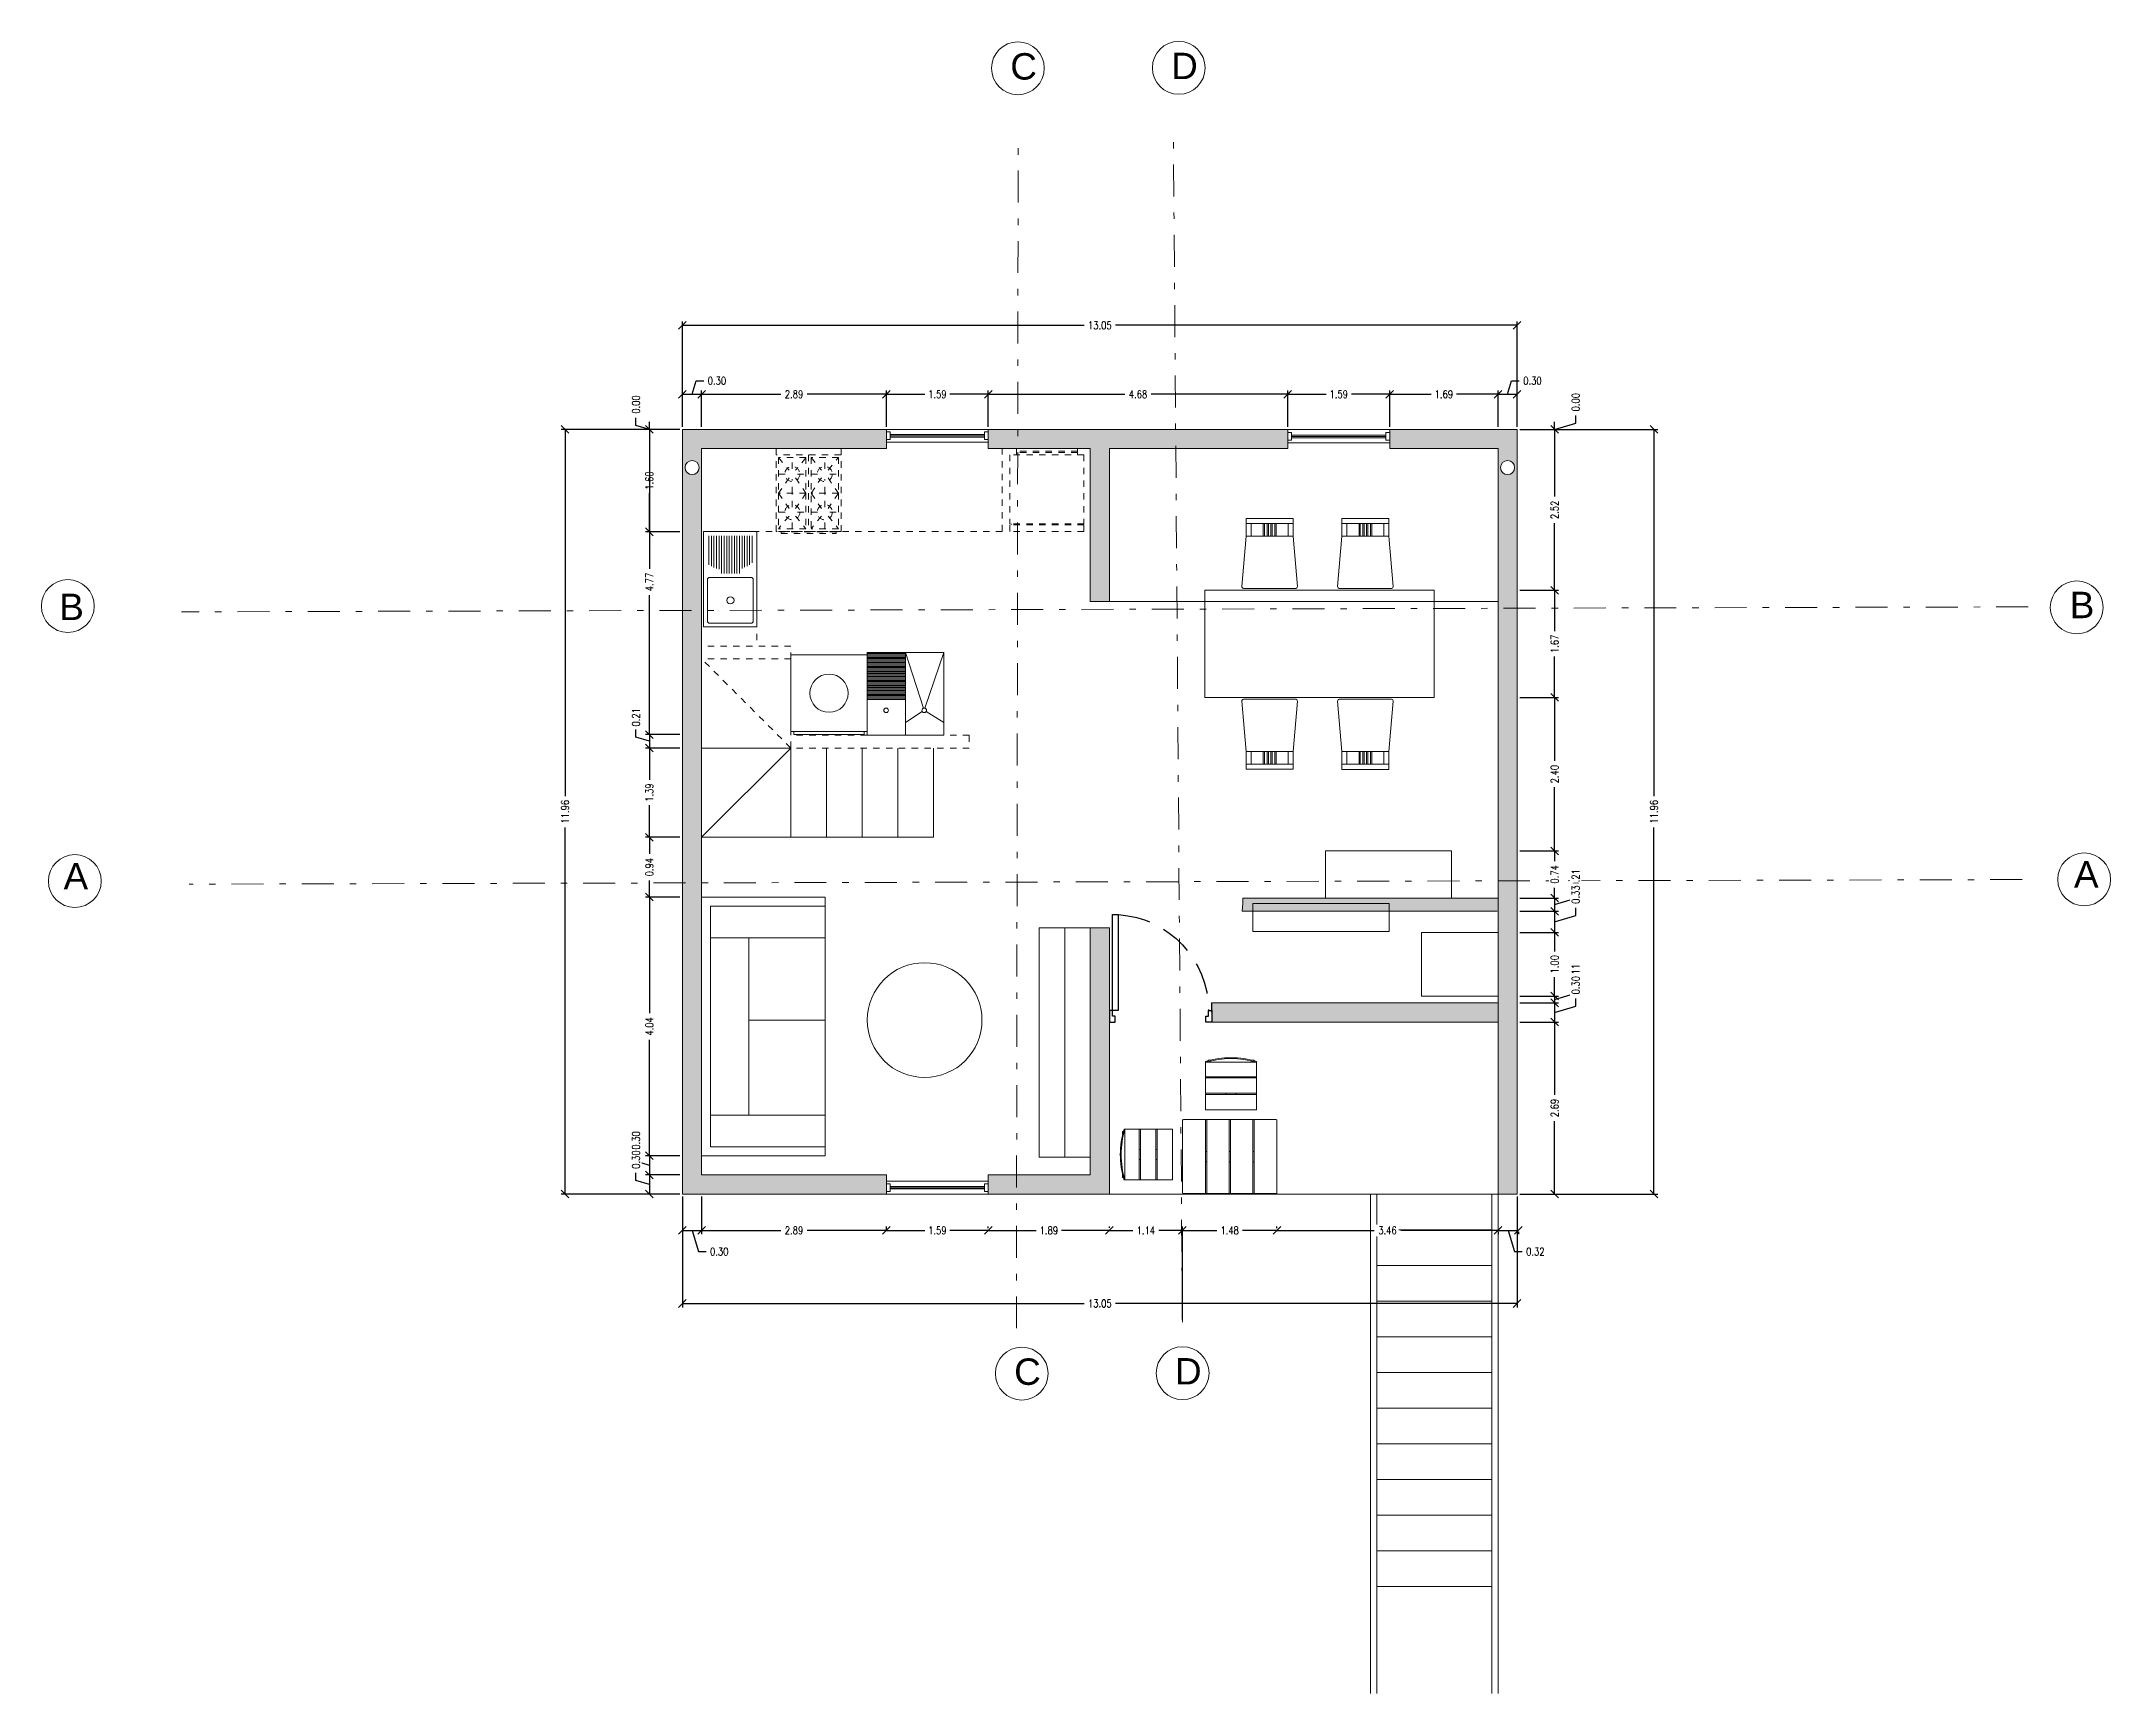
# Model space of a CAD drawing. Header units: inches. Extents: x 2.9 to 69.3, y 3.4 to 29.2.
# Drawn here: x 2.89 to 35.24, y 3.4 to 29.23 of the extents above; entities that cross this region are included whole.
import ezdxf

# ---------------------------------------------------------------- set-up
doc = ezdxf.new("R2010")
doc.units = ezdxf.units.IN
doc.header["$MEASUREMENT"] = 0
doc.linetypes.add('DASHDOT', pattern=[1, 0.5, -0.25, 0, -0.25])
doc.linetypes.add('HIDDEN', pattern=[0.375, 0.25, -0.125])
doc.layers.get('DEFPOINTS').update_dxf_attribs({"color": 210})
for name, color, linetype, lineweight in [('A-ANNO-NOTE', 7, 'Continuous', 35), ('A-DOOR-FULL', 4, 'Continuous', 25), ('A-FLOR-LEVL', 7, 'Continuous', 35), ('A-FLOR-STRS', 4, 'Continuous', 25), ('A-FURN', 8, 'Continuous', 18), ('A-GLAZ-FULL', 4, 'Continuous', 25), ('A-WALL-FULL-EXTR', 7, 'Continuous', 35), ('A-WALL-FULL-INTR', 7, 'Continuous', 35)]:
    doc.layers.add(name, color=color, linetype=linetype, lineweight=lineweight)
doc.layers.add('A-ANNO-SCRN', color=30, linetype='Continuous')
doc.styles.add('E-ROMANS', font='romans.shx', dxfattribs={"width": 0.8})
doc.styles.get("Standard").update_dxf_attribs({"font": 'Arial.ttf'})
doc.dimstyles.new('E-0100_ARW_18', dxfattribs={"dimscale": 0.001, "dimtxt": 180, "dimasz": 180, "dimexe": 90, "dimexo": 60, "dimgap": 90, "dimtad": 0, "dimzin": 0, "dimdsep": 46, "dimtxsty": 'E-ROMANS', "dimblk": 'OPEN90', "dimcen": 90, "dimclrd": 256, "dimclre": 256, "dimclrt": 256, "dimadec": 0, "dimazin": 0, "dimtfac": 1, "dimtmove": 1, "dimatfit": 3, "dimldrblk": 'OPEN90', "dimfxl": 1, "dimtfill": 1, "dimtolj": 1, "dimtzin": 0, "dimarcsym": 0})

msp = doc.modelspace()

# ---------------------------------------------------------------- texts
at = {"layer": 'A-ANNO-NOTE', "color": 2, "lineweight": 9, "char_height": 0.413, "attachment_point": 1}
for s, insert in [('C', (18.037, 29.044)), ('D', (20.552, 29.051)), ('B', (3.166, 20.593)), ('B', (34.603, 20.623)), ('A', (3.233, 16.382)), ('A', (34.669, 16.411)), ('C', (18.097, 8.636)), ('D', (20.612, 8.642))]:
    msp.add_mtext_dynamic_manual_height_columns(s, width=2.13344, gutter_width=1, heights=[0], dxfattribs=dict(at, insert=insert))

# ---------------------------------------------------------------- blocks, each defined once
blk = doc.blocks.new('LAVADORA-PL')
for p, q in [((0, 0), (0, 0.6)), ((0, 0.6), (0.6, 0.6)), ((0.6, 0.6), (0.6, 0)), ((0.625, 0.575), (0.625, 0.025)), ((0.6, 0), (0, 0))]:
    blk.add_line(p, q)
for points in [[(0.6, 0.575), (0.625, 0.575)], [(0.6, 0.025), (0.625, 0.025)]]:
    blk.add_lwpolyline(points)
blk.add_circle((0.3, 0.3), 0.15)
blk = doc.blocks.new('DOOR-75')
for points in [[(-0.07, 0.84), (-0.07, 0.09), (-0.025, 0.09), (-0.025, 0.84), (-0.07, 0.84)], [(-0.775, 0.09), (-0.8, 0.09), (-0.8, 0), (-0.755, 0), (-0.755, 0.045), (-0.775, 0.045), (-0.775, 0.09)], [(-0.025, 0.09), (0, 0.09), (0, 0), (-0.045, 0), (-0.045, 0.045), (-0.025, 0.045), (-0.025, 0.09)]]:
    blk.add_lwpolyline(points)
at = {"linetype": 'HIDDEN'}
blk.add_arc((-0.023, 0.089), 0.752, 93.6181, 179.9249, dxfattribs=at)
blk = doc.blocks.new('_Oblique')
at = {"color": 0, "linetype": 'ByBlock', "lineweight": -2}
blk.add_line((-0.5, -0.5), (0.5, 0.5), dxfattribs=at)
blk = doc.blocks.new('*D97')
at = {"lineweight": -2, "transparency": 16777216}
for p, q in [((12.911, 23.201), (12.911, 23.772)), ((13.21, 23.201), (13.21, 23.772))]:
    blk.add_line(p, q, dxfattribs=at)
at = {"transparency": 16777216}
for p, q in [((12.911, 23.712), (13.21, 23.712)), ((13.061, 23.712), (13.124, 23.922)), ((13.124, 23.922), (13.244, 23.922))]:
    blk.add_line(p, q, dxfattribs=at)
at = {"layer": 'DEFPOINTS', "color": 0, "transparency": 16777216}
for p in [(12.911, 23.161), (13.21, 23.161)]:
    blk.add_point(p, dxfattribs=at)
at = {"transparency": 16777216, "xscale": 0.12, "yscale": 0.12, "zscale": 0.12, "rotation": 180}
blk.add_blockref('_Oblique', (12.911, 23.712), dxfattribs=at)
at = {"transparency": 16777216, "insert": (13.45, 23.922), "char_height": 0.12, "attachment_point": 5, "style": 'E-ROMANS', "bg_fill": 3, "box_fill_scale": 1.25, "bg_fill_color": 256, "bg_fill_true_color": 13158600, "bg_fill_transparency": 0}
blk.add_mtext('\\A1;0.30', dxfattribs=at)
at = {"layer": 'DEFPOINTS', "color": 0, "transparency": 16777216}
blk.add_point((13.21, 23.712), dxfattribs=at)
at = {"transparency": 16777216, "xscale": 0.12, "yscale": 0.12, "zscale": 0.12}
blk.add_blockref('_Oblique', (13.21, 23.712), dxfattribs=at)
blk = doc.blocks.new('_Open90')
at = {"color": 0, "linetype": 'ByBlock', "lineweight": -2}
for p, q in [((0, 0), (-1, 0)), ((-0.5, 0.5), (0, 0)), ((0, 0), (-0.5, -0.5))]:
    blk.add_line(p, q, dxfattribs=at)
blk = doc.blocks.new('*D98')
at = {"lineweight": -2, "transparency": 16777216}
for p, q in [((13.21, 23.201), (13.21, 23.772)), ((16.099, 23.201), (16.099, 23.772))]:
    blk.add_line(p, q, dxfattribs=at)
at = {"transparency": 16777216}
for p, q in [((13.21, 23.712), (14.451, 23.712)), ((16.099, 23.712), (14.859, 23.712))]:
    blk.add_line(p, q, dxfattribs=at)
at = {"layer": 'DEFPOINTS', "color": 0, "transparency": 16777216}
for p in [(16.099, 23.712), (13.21, 23.161), (16.099, 23.161)]:
    blk.add_point(p, dxfattribs=at)
at = {"transparency": 16777216, "xscale": 0.12, "yscale": 0.12, "zscale": 0.12, "rotation": 180}
blk.add_blockref('_Oblique', (13.21, 23.712), dxfattribs=at)
at = {"transparency": 16777216, "xscale": 0.12, "yscale": 0.12, "zscale": 0.12}
blk.add_blockref('_Oblique', (16.099, 23.712), dxfattribs=at)
at = {"transparency": 16777216, "insert": (14.655, 23.712), "char_height": 0.12, "attachment_point": 5, "style": 'E-ROMANS', "bg_fill": 3, "box_fill_scale": 1.25, "bg_fill_color": 256, "bg_fill_true_color": 13158600, "bg_fill_transparency": 0}
blk.add_mtext('\\A1;2.89', dxfattribs=at)
blk = doc.blocks.new('*D99')
at = {"lineweight": -2, "transparency": 16777216}
for p, q in [((16.099, 23.201), (16.099, 23.772)), ((17.693, 23.201), (17.693, 23.772))]:
    blk.add_line(p, q, dxfattribs=at)
at = {"transparency": 16777216}
for p, q in [((16.099, 23.712), (16.699, 23.712)), ((17.693, 23.712), (17.093, 23.712))]:
    blk.add_line(p, q, dxfattribs=at)
at = {"layer": 'DEFPOINTS', "color": 0, "transparency": 16777216}
for p in [(17.693, 23.712), (16.099, 23.161), (17.693, 23.161)]:
    blk.add_point(p, dxfattribs=at)
at = {"transparency": 16777216, "xscale": 0.12, "yscale": 0.12, "zscale": 0.12, "rotation": 180}
blk.add_blockref('_Oblique', (16.099, 23.712), dxfattribs=at)
at = {"transparency": 16777216, "xscale": 0.12, "yscale": 0.12, "zscale": 0.12}
blk.add_blockref('_Oblique', (17.693, 23.712), dxfattribs=at)
at = {"transparency": 16777216, "insert": (16.896, 23.712), "char_height": 0.12, "attachment_point": 5, "style": 'E-ROMANS', "bg_fill": 3, "box_fill_scale": 1.25, "bg_fill_color": 256, "bg_fill_true_color": 13158600, "bg_fill_transparency": 0}
blk.add_mtext('\\A1;1.59', dxfattribs=at)
blk = doc.blocks.new('*D100')
at = {"lineweight": -2, "transparency": 16777216}
for p, q in [((17.693, 23.201), (17.693, 23.772)), ((22.376, 23.201), (22.376, 23.772))]:
    blk.add_line(p, q, dxfattribs=at)
at = {"transparency": 16777216}
for p, q in [((17.693, 23.712), (19.828, 23.712)), ((22.376, 23.712), (20.241, 23.712))]:
    blk.add_line(p, q, dxfattribs=at)
at = {"layer": 'DEFPOINTS', "color": 0, "transparency": 16777216}
for p in [(22.376, 23.712), (17.693, 23.161), (22.376, 23.161)]:
    blk.add_point(p, dxfattribs=at)
at = {"transparency": 16777216, "xscale": 0.12, "yscale": 0.12, "zscale": 0.12, "rotation": 180}
blk.add_blockref('_Oblique', (17.693, 23.712), dxfattribs=at)
at = {"transparency": 16777216, "xscale": 0.12, "yscale": 0.12, "zscale": 0.12}
blk.add_blockref('_Oblique', (22.376, 23.712), dxfattribs=at)
at = {"transparency": 16777216, "insert": (20.034, 23.712), "char_height": 0.12, "attachment_point": 5, "style": 'E-ROMANS', "bg_fill": 3, "box_fill_scale": 1.25, "bg_fill_color": 256, "bg_fill_true_color": 13158600, "bg_fill_transparency": 0}
blk.add_mtext('\\A1;4.68', dxfattribs=at)
blk = doc.blocks.new('*D101')
at = {"lineweight": -2, "transparency": 16777216}
for p, q in [((22.376, 23.201), (22.376, 23.772)), ((23.97, 23.201), (23.97, 23.772))]:
    blk.add_line(p, q, dxfattribs=at)
at = {"transparency": 16777216}
for p, q in [((22.376, 23.712), (22.975, 23.712)), ((23.97, 23.712), (23.37, 23.712))]:
    blk.add_line(p, q, dxfattribs=at)
at = {"layer": 'DEFPOINTS', "color": 0, "transparency": 16777216}
for p in [(23.97, 23.712), (22.376, 23.161), (23.97, 23.161)]:
    blk.add_point(p, dxfattribs=at)
at = {"transparency": 16777216, "xscale": 0.12, "yscale": 0.12, "zscale": 0.12, "rotation": 180}
blk.add_blockref('_Oblique', (22.376, 23.712), dxfattribs=at)
at = {"transparency": 16777216, "xscale": 0.12, "yscale": 0.12, "zscale": 0.12}
blk.add_blockref('_Oblique', (23.97, 23.712), dxfattribs=at)
at = {"transparency": 16777216, "insert": (23.173, 23.712), "char_height": 0.12, "attachment_point": 5, "style": 'E-ROMANS', "bg_fill": 3, "box_fill_scale": 1.25, "bg_fill_color": 256, "bg_fill_true_color": 13158600, "bg_fill_transparency": 0}
blk.add_mtext('\\A1;1.59', dxfattribs=at)
blk = doc.blocks.new('*D102')
at = {"lineweight": -2, "transparency": 16777216}
for p, q in [((23.97, 23.201), (23.97, 23.772)), ((25.663, 23.201), (25.663, 23.772))]:
    blk.add_line(p, q, dxfattribs=at)
at = {"transparency": 16777216}
for p, q in [((23.97, 23.712), (24.619, 23.712)), ((25.663, 23.712), (25.014, 23.712))]:
    blk.add_line(p, q, dxfattribs=at)
at = {"layer": 'DEFPOINTS', "color": 0, "transparency": 16777216}
for p in [(25.663, 23.712), (23.97, 23.161), (25.663, 23.161)]:
    blk.add_point(p, dxfattribs=at)
at = {"transparency": 16777216, "xscale": 0.12, "yscale": 0.12, "zscale": 0.12, "rotation": 180}
blk.add_blockref('_Oblique', (23.97, 23.712), dxfattribs=at)
at = {"transparency": 16777216, "xscale": 0.12, "yscale": 0.12, "zscale": 0.12}
blk.add_blockref('_Oblique', (25.663, 23.712), dxfattribs=at)
at = {"transparency": 16777216, "insert": (24.816, 23.712), "char_height": 0.12, "attachment_point": 5, "style": 'E-ROMANS', "bg_fill": 3, "box_fill_scale": 1.25, "bg_fill_color": 256, "bg_fill_true_color": 13158600, "bg_fill_transparency": 0}
blk.add_mtext('\\A1;1.69', dxfattribs=at)
blk = doc.blocks.new('*D103')
at = {"lineweight": -2, "transparency": 16777216}
for p, q in [((25.663, 23.201), (25.663, 23.772)), ((25.962, 23.201), (25.962, 23.772))]:
    blk.add_line(p, q, dxfattribs=at)
at = {"transparency": 16777216}
for p, q in [((25.663, 23.712), (25.962, 23.712)), ((25.813, 23.712), (25.876, 23.922)), ((25.876, 23.922), (25.996, 23.922))]:
    blk.add_line(p, q, dxfattribs=at)
at = {"layer": 'DEFPOINTS', "color": 0, "transparency": 16777216}
for p in [(25.663, 23.161), (25.962, 23.161)]:
    blk.add_point(p, dxfattribs=at)
at = {"transparency": 16777216, "xscale": 0.12, "yscale": 0.12, "zscale": 0.12, "rotation": 180}
blk.add_blockref('_Oblique', (25.663, 23.712), dxfattribs=at)
at = {"transparency": 16777216, "insert": (26.202, 23.922), "char_height": 0.12, "attachment_point": 5, "style": 'E-ROMANS', "bg_fill": 3, "box_fill_scale": 1.25, "bg_fill_color": 256, "bg_fill_true_color": 13158600, "bg_fill_transparency": 0}
blk.add_mtext('\\A1;0.30', dxfattribs=at)
at = {"layer": 'DEFPOINTS', "color": 0, "transparency": 16777216}
blk.add_point((25.962, 23.712), dxfattribs=at)
at = {"transparency": 16777216, "xscale": 0.12, "yscale": 0.12, "zscale": 0.12}
blk.add_blockref('_Oblique', (25.962, 23.712), dxfattribs=at)
blk = doc.blocks.new('*D104')
at = {"lineweight": -2, "transparency": 16777216}
for p, q in [((12.911, 23.201), (12.911, 24.849)), ((25.962, 23.201), (25.962, 24.849))]:
    blk.add_line(p, q, dxfattribs=at)
at = {"transparency": 16777216}
for p, q in [((12.911, 24.789), (19.192, 24.789)), ((25.962, 24.789), (19.682, 24.789))]:
    blk.add_line(p, q, dxfattribs=at)
at = {"layer": 'DEFPOINTS', "color": 0, "transparency": 16777216}
for p in [(25.962, 24.789), (12.911, 23.161), (25.962, 23.161)]:
    blk.add_point(p, dxfattribs=at)
at = {"transparency": 16777216, "xscale": 0.12, "yscale": 0.12, "zscale": 0.12, "rotation": 180}
blk.add_blockref('_Oblique', (12.911, 24.789), dxfattribs=at)
at = {"transparency": 16777216, "xscale": 0.12, "yscale": 0.12, "zscale": 0.12}
blk.add_blockref('_Oblique', (25.962, 24.789), dxfattribs=at)
at = {"transparency": 16777216, "insert": (19.437, 24.789), "char_height": 0.12, "attachment_point": 5, "style": 'E-ROMANS', "bg_fill": 3, "box_fill_scale": 1.25, "bg_fill_color": 256, "bg_fill_true_color": 13158600, "bg_fill_transparency": 0}
blk.add_mtext('\\A1;13.05', dxfattribs=at)
blk = doc.blocks.new('*D105')
at = {"transparency": 16777216}
for p, q in [((26.878, 23.26), (26.878, 23.38)), ((26.548, 23.161), (26.548, 23.281)), ((26.548, 23.161), (26.878, 23.26)), ((26.548, 23.161), (26.548, 23.041))]:
    blk.add_line(p, q, dxfattribs=at)
at = {"lineweight": -2, "transparency": 16777216}
blk.add_line((26.002, 23.161), (26.608, 23.161), dxfattribs=at)
blk.add_line((26.002, 23.161), (26.608, 23.161), dxfattribs=at)
at = {"layer": 'DEFPOINTS', "color": 0, "transparency": 16777216}
for p in [(25.962, 23.161), (25.962, 23.161), (26.548, 23.161)]:
    blk.add_point(p, dxfattribs=at)
at = {"transparency": 16777216, "xscale": 0.12, "yscale": 0.12, "zscale": 0.12}
for rotation in [90, 270]:
    blk.add_blockref('_Oblique', (26.548, 23.161), dxfattribs=dict(at, rotation=rotation))
at = {"transparency": 16777216, "insert": (26.878, 23.587), "char_height": 0.12, "attachment_point": 5, "rotation": 90, "style": 'E-ROMANS', "bg_fill": 3, "box_fill_scale": 1.25, "bg_fill_color": 256, "bg_fill_true_color": 13158600, "bg_fill_transparency": 0}
blk.add_mtext('\\A1;0.00', dxfattribs=at)
blk = doc.blocks.new('*D106')
at = {"lineweight": -2, "transparency": 16777216}
for p, q in [((26.002, 23.161), (26.608, 23.161)), ((26.002, 20.646), (26.608, 20.646))]:
    blk.add_line(p, q, dxfattribs=at)
at = {"transparency": 16777216}
for p, q in [((26.548, 23.161), (26.548, 22.11)), ((26.548, 20.646), (26.548, 21.697))]:
    blk.add_line(p, q, dxfattribs=at)
at = {"layer": 'DEFPOINTS', "color": 0, "transparency": 16777216}
for p in [(25.962, 23.161), (25.962, 20.646), (26.548, 20.646)]:
    blk.add_point(p, dxfattribs=at)
at = {"transparency": 16777216, "xscale": 0.12, "yscale": 0.12, "zscale": 0.12}
for p, rotation in [((26.548, 23.161), 90), ((26.548, 20.646), 270)]:
    blk.add_blockref('_Oblique', p, dxfattribs=dict(at, rotation=rotation))
at = {"transparency": 16777216, "insert": (26.548, 21.903), "char_height": 0.12, "attachment_point": 5, "rotation": 90, "style": 'E-ROMANS', "bg_fill": 3, "box_fill_scale": 1.25, "bg_fill_color": 256, "bg_fill_true_color": 13158600, "bg_fill_transparency": 0}
blk.add_mtext('\\A1;2.52', dxfattribs=at)
blk = doc.blocks.new('*D107')
at = {"lineweight": -2, "transparency": 16777216}
for p, q in [((26.002, 20.646), (26.608, 20.646)), ((26.002, 18.972), (26.608, 18.972))]:
    blk.add_line(p, q, dxfattribs=at)
at = {"transparency": 16777216}
for p, q in [((26.548, 20.646), (26.548, 20.008)), ((26.548, 18.972), (26.548, 19.609))]:
    blk.add_line(p, q, dxfattribs=at)
at = {"layer": 'DEFPOINTS', "color": 0, "transparency": 16777216}
for p in [(25.962, 20.646), (25.962, 18.972), (26.548, 18.972)]:
    blk.add_point(p, dxfattribs=at)
at = {"transparency": 16777216, "xscale": 0.12, "yscale": 0.12, "zscale": 0.12}
for p, rotation in [((26.548, 20.646), 90), ((26.548, 18.972), 270)]:
    blk.add_blockref('_Oblique', p, dxfattribs=dict(at, rotation=rotation))
at = {"transparency": 16777216, "insert": (26.548, 19.809), "char_height": 0.12, "attachment_point": 5, "rotation": 90, "style": 'E-ROMANS', "bg_fill": 3, "box_fill_scale": 1.25, "bg_fill_color": 256, "bg_fill_true_color": 13158600, "bg_fill_transparency": 0}
blk.add_mtext('\\A1;1.67', dxfattribs=at)
blk = doc.blocks.new('*D108')
at = {"lineweight": -2, "transparency": 16777216}
for p, q in [((26.002, 18.972), (26.608, 18.972)), ((26.002, 16.572), (26.608, 16.572))]:
    blk.add_line(p, q, dxfattribs=at)
at = {"transparency": 16777216}
for p, q in [((26.548, 18.972), (26.548, 17.978)), ((26.548, 16.572), (26.548, 17.566))]:
    blk.add_line(p, q, dxfattribs=at)
at = {"layer": 'DEFPOINTS', "color": 0, "transparency": 16777216}
for p in [(25.962, 18.972), (25.962, 16.572), (26.548, 16.572)]:
    blk.add_point(p, dxfattribs=at)
at = {"transparency": 16777216, "xscale": 0.12, "yscale": 0.12, "zscale": 0.12}
for p, rotation in [((26.548, 18.972), 90), ((26.548, 16.572), 270)]:
    blk.add_blockref('_Oblique', p, dxfattribs=dict(at, rotation=rotation))
at = {"transparency": 16777216, "insert": (26.548, 17.772), "char_height": 0.12, "attachment_point": 5, "rotation": 90, "style": 'E-ROMANS', "bg_fill": 3, "box_fill_scale": 1.25, "bg_fill_color": 256, "bg_fill_true_color": 13158600, "bg_fill_transparency": 0}
blk.add_mtext('\\A1;2.40', dxfattribs=at)
blk = doc.blocks.new('*D109')
at = {"lineweight": -2, "transparency": 16777216}
for p, q in [((26.002, 16.572), (26.608, 16.572)), ((26.002, 15.835), (26.608, 15.835))]:
    blk.add_line(p, q, dxfattribs=at)
at = {"transparency": 16777216}
for p, q in [((26.548, 16.572), (26.548, 16.412)), ((26.548, 15.835), (26.548, 15.995))]:
    blk.add_line(p, q, dxfattribs=at)
at = {"layer": 'DEFPOINTS', "color": 0, "transparency": 16777216}
for p in [(25.962, 16.572), (25.962, 15.835), (26.548, 15.835)]:
    blk.add_point(p, dxfattribs=at)
at = {"transparency": 16777216, "xscale": 0.12, "yscale": 0.12, "zscale": 0.12}
for p, rotation in [((26.548, 16.572), 90), ((26.548, 15.835), 270)]:
    blk.add_blockref('_Oblique', p, dxfattribs=dict(at, rotation=rotation))
at = {"transparency": 16777216, "insert": (26.548, 16.204), "char_height": 0.12, "attachment_point": 5, "rotation": 90, "style": 'E-ROMANS', "bg_fill": 3, "box_fill_scale": 1.25, "bg_fill_color": 256, "bg_fill_true_color": 13158600, "bg_fill_transparency": 0}
blk.add_mtext('\\A1;0.74', dxfattribs=at)
blk = doc.blocks.new('*D110')
at = {"transparency": 16777216}
for p, q in [((26.878, 15.831), (26.878, 15.951)), ((26.548, 15.835), (26.548, 15.628)), ((26.548, 15.732), (26.878, 15.831))]:
    blk.add_line(p, q, dxfattribs=at)
at = {"lineweight": -2, "transparency": 16777216}
for p, q in [((26.002, 15.835), (26.608, 15.835)), ((26.002, 15.628), (26.608, 15.628))]:
    blk.add_line(p, q, dxfattribs=at)
at = {"layer": 'DEFPOINTS', "color": 0, "transparency": 16777216}
for p in [(25.962, 15.835), (25.962, 15.628), (26.548, 15.628)]:
    blk.add_point(p, dxfattribs=at)
at = {"transparency": 16777216, "xscale": 0.12, "yscale": 0.12, "zscale": 0.12}
for p, rotation in [((26.548, 15.835), 90), ((26.548, 15.628), 270)]:
    blk.add_blockref('_Oblique', p, dxfattribs=dict(at, rotation=rotation))
at = {"transparency": 16777216, "insert": (26.878, 16.143), "char_height": 0.12, "attachment_point": 5, "rotation": 90, "style": 'E-ROMANS', "bg_fill": 3, "box_fill_scale": 1.25, "bg_fill_color": 256, "bg_fill_true_color": 13158600, "bg_fill_transparency": 0}
blk.add_mtext('\\A1;0.21', dxfattribs=at)
blk = doc.blocks.new('*D111')
at = {"lineweight": -2, "transparency": 16777216}
for p, q in [((26.002, 15.628), (26.608, 15.628)), ((26.002, 15.297), (26.608, 15.297))]:
    blk.add_line(p, q, dxfattribs=at)
at = {"transparency": 16777216}
for p, q in [((26.548, 15.628), (26.548, 15.297)), ((26.548, 15.463), (26.878, 15.562)), ((26.878, 15.562), (26.878, 15.682))]:
    blk.add_line(p, q, dxfattribs=at)
at = {"layer": 'DEFPOINTS', "color": 0, "transparency": 16777216}
for p in [(25.962, 15.628), (25.962, 15.297), (26.548, 15.297)]:
    blk.add_point(p, dxfattribs=at)
at = {"transparency": 16777216, "xscale": 0.12, "yscale": 0.12, "zscale": 0.12}
for p, rotation in [((26.548, 15.628), 90), ((26.548, 15.297), 270)]:
    blk.add_blockref('_Oblique', p, dxfattribs=dict(at, rotation=rotation))
at = {"transparency": 16777216, "insert": (26.878, 15.888), "char_height": 0.12, "attachment_point": 5, "rotation": 90, "style": 'E-ROMANS', "bg_fill": 3, "box_fill_scale": 1.25, "bg_fill_color": 256, "bg_fill_true_color": 13158600, "bg_fill_transparency": 0}
blk.add_mtext('\\A1;0.33', dxfattribs=at)
blk = doc.blocks.new('*D112')
at = {"lineweight": -2, "transparency": 16777216}
for p, q in [((26.002, 15.297), (26.608, 15.297)), ((26.002, 14.301), (26.608, 14.301))]:
    blk.add_line(p, q, dxfattribs=at)
at = {"transparency": 16777216}
for p, q in [((26.548, 15.297), (26.548, 14.998)), ((26.548, 14.301), (26.548, 14.599))]:
    blk.add_line(p, q, dxfattribs=at)
at = {"layer": 'DEFPOINTS', "color": 0, "transparency": 16777216}
for p in [(25.962, 15.297), (25.962, 14.301), (26.548, 14.301)]:
    blk.add_point(p, dxfattribs=at)
at = {"transparency": 16777216, "xscale": 0.12, "yscale": 0.12, "zscale": 0.12}
for p, rotation in [((26.548, 15.297), 90), ((26.548, 14.301), 270)]:
    blk.add_blockref('_Oblique', p, dxfattribs=dict(at, rotation=rotation))
at = {"transparency": 16777216, "insert": (26.548, 14.799), "char_height": 0.12, "attachment_point": 5, "rotation": 90, "style": 'E-ROMANS', "bg_fill": 3, "box_fill_scale": 1.25, "bg_fill_color": 256, "bg_fill_true_color": 13158600, "bg_fill_transparency": 0}
blk.add_mtext('\\A1;1.00', dxfattribs=at)
blk = doc.blocks.new('*D113')
at = {"lineweight": -2, "transparency": 16777216}
for p, q in [((26.002, 14.301), (26.608, 14.301)), ((26.002, 14.196), (26.608, 14.196))]:
    blk.add_line(p, q, dxfattribs=at)
at = {"transparency": 16777216}
for p, q in [((26.548, 14.301), (26.548, 14.421)), ((26.548, 14.248), (26.878, 14.347)), ((26.548, 14.301), (26.548, 14.196)), ((26.548, 14.301), (26.548, 14.196)), ((26.878, 14.347), (26.878, 14.467)), ((26.548, 14.196), (26.548, 14.076))]:
    blk.add_line(p, q, dxfattribs=at)
at = {"layer": 'DEFPOINTS', "color": 0, "transparency": 16777216}
for p in [(25.962, 14.301), (25.962, 14.196), (26.548, 14.196)]:
    blk.add_point(p, dxfattribs=at)
at = {"transparency": 16777216, "xscale": 0.12, "yscale": 0.12, "zscale": 0.12}
for p, rotation in [((26.548, 14.301), 270), ((26.548, 14.196), 90)]:
    blk.add_blockref('_Oblique', p, dxfattribs=dict(at, rotation=rotation))
at = {"transparency": 16777216, "insert": (26.878, 14.66), "char_height": 0.12, "attachment_point": 5, "rotation": 90, "style": 'E-ROMANS', "bg_fill": 3, "box_fill_scale": 1.25, "bg_fill_color": 256, "bg_fill_true_color": 13158600, "bg_fill_transparency": 0}
blk.add_mtext('\\A1;0.11', dxfattribs=at)
blk = doc.blocks.new('*D114')
at = {"transparency": 16777216}
for p, q in [((26.878, 14.145), (26.878, 14.265)), ((26.548, 14.196), (26.548, 13.896)), ((26.548, 14.046), (26.878, 14.145))]:
    blk.add_line(p, q, dxfattribs=at)
at = {"lineweight": -2, "transparency": 16777216}
for p, q in [((26.002, 14.196), (26.608, 14.196)), ((26.002, 13.896), (26.608, 13.896))]:
    blk.add_line(p, q, dxfattribs=at)
at = {"layer": 'DEFPOINTS', "color": 0, "transparency": 16777216}
for p in [(25.962, 14.196), (25.962, 13.896), (26.548, 13.896)]:
    blk.add_point(p, dxfattribs=at)
at = {"transparency": 16777216, "xscale": 0.12, "yscale": 0.12, "zscale": 0.12}
for p, rotation in [((26.548, 14.196), 90), ((26.548, 13.896), 270)]:
    blk.add_blockref('_Oblique', p, dxfattribs=dict(at, rotation=rotation))
at = {"transparency": 16777216, "insert": (26.878, 14.471), "char_height": 0.12, "attachment_point": 5, "rotation": 90, "style": 'E-ROMANS', "bg_fill": 3, "box_fill_scale": 1.25, "bg_fill_color": 256, "bg_fill_true_color": 13158600, "bg_fill_transparency": 0}
blk.add_mtext('\\A1;0.30', dxfattribs=at)
blk = doc.blocks.new('*D115')
at = {"lineweight": -2, "transparency": 16777216}
for p, q in [((26.002, 13.896), (26.608, 13.896)), ((26.002, 11.206), (26.608, 11.206))]:
    blk.add_line(p, q, dxfattribs=at)
at = {"transparency": 16777216}
for p, q in [((26.548, 13.896), (26.548, 12.755)), ((26.548, 11.206), (26.548, 12.347))]:
    blk.add_line(p, q, dxfattribs=at)
at = {"layer": 'DEFPOINTS', "color": 0, "transparency": 16777216}
for p in [(25.962, 13.896), (25.962, 11.206), (26.548, 11.206)]:
    blk.add_point(p, dxfattribs=at)
at = {"transparency": 16777216, "xscale": 0.12, "yscale": 0.12, "zscale": 0.12}
for p, rotation in [((26.548, 13.896), 90), ((26.548, 11.206), 270)]:
    blk.add_blockref('_Oblique', p, dxfattribs=dict(at, rotation=rotation))
at = {"transparency": 16777216, "insert": (26.548, 12.551), "char_height": 0.12, "attachment_point": 5, "rotation": 90, "style": 'E-ROMANS', "bg_fill": 3, "box_fill_scale": 1.25, "bg_fill_color": 256, "bg_fill_true_color": 13158600, "bg_fill_transparency": 0}
blk.add_mtext('\\A1;2.69', dxfattribs=at)
blk = doc.blocks.new('*D116')
at = {"lineweight": -2, "transparency": 16777216}
for p, q in [((26.002, 23.161), (28.16, 23.161)), ((26.002, 11.206), (28.16, 11.206))]:
    blk.add_line(p, q, dxfattribs=at)
at = {"transparency": 16777216}
for p, q in [((28.1, 23.161), (28.1, 17.429)), ((28.1, 11.206), (28.1, 16.939))]:
    blk.add_line(p, q, dxfattribs=at)
at = {"layer": 'DEFPOINTS', "color": 0, "transparency": 16777216}
for p in [(25.962, 23.161), (25.962, 11.206), (28.1, 11.206)]:
    blk.add_point(p, dxfattribs=at)
at = {"transparency": 16777216, "xscale": 0.12, "yscale": 0.12, "zscale": 0.12}
for p, rotation in [((28.1, 23.161), 90), ((28.1, 11.206), 270)]:
    blk.add_blockref('_Oblique', p, dxfattribs=dict(at, rotation=rotation))
at = {"transparency": 16777216, "insert": (28.1, 17.184), "char_height": 0.12, "attachment_point": 5, "rotation": 90, "style": 'E-ROMANS', "bg_fill": 3, "box_fill_scale": 1.25, "bg_fill_color": 256, "bg_fill_true_color": 13158600, "bg_fill_transparency": 0}
blk.add_mtext('\\A1;11.96', dxfattribs=at)
blk = doc.blocks.new('*D117')
at = {"transparency": 16777216}
for p, q in [((12.184, 23.224), (12.184, 23.344)), ((12.394, 23.161), (12.184, 23.224)), ((12.394, 23.161), (12.394, 23.281)), ((12.394, 23.161), (12.394, 23.041))]:
    blk.add_line(p, q, dxfattribs=at)
at = {"lineweight": -2, "transparency": 16777216}
blk.add_line((12.871, 23.161), (12.334, 23.161), dxfattribs=at)
blk.add_line((12.871, 23.161), (12.334, 23.161), dxfattribs=at)
at = {"layer": 'DEFPOINTS', "color": 0, "transparency": 16777216}
for p in [(12.394, 23.161), (12.911, 23.161), (12.911, 23.161)]:
    blk.add_point(p, dxfattribs=at)
at = {"transparency": 16777216, "insert": (12.184, 23.551), "char_height": 0.12, "attachment_point": 5, "rotation": 90, "style": 'E-ROMANS', "bg_fill": 3, "box_fill_scale": 1.25, "bg_fill_color": 256, "bg_fill_true_color": 13158600, "bg_fill_transparency": 0}
blk.add_mtext('\\A1;0.00', dxfattribs=at)
at = {"transparency": 16777216, "xscale": 0.12, "yscale": 0.12, "zscale": 0.12}
for rotation in [90, 270]:
    blk.add_blockref('_Oblique', (12.394, 23.161), dxfattribs=dict(at, rotation=rotation))
blk = doc.blocks.new('*D118')
at = {"lineweight": -2, "transparency": 16777216}
for p, q in [((12.871, 23.161), (12.334, 23.161)), ((12.871, 21.56), (12.334, 21.56))]:
    blk.add_line(p, q, dxfattribs=at)
at = {"transparency": 16777216}
for p, q in [((12.394, 23.161), (12.394, 22.56)), ((12.394, 21.56), (12.394, 22.162))]:
    blk.add_line(p, q, dxfattribs=at)
at = {"layer": 'DEFPOINTS', "color": 0, "transparency": 16777216}
for p in [(12.911, 23.161), (12.394, 21.56), (12.911, 21.56)]:
    blk.add_point(p, dxfattribs=at)
at = {"transparency": 16777216, "xscale": 0.12, "yscale": 0.12, "zscale": 0.12}
for p, rotation in [((12.394, 23.161), 90), ((12.394, 21.56), 270)]:
    blk.add_blockref('_Oblique', p, dxfattribs=dict(at, rotation=rotation))
at = {"transparency": 16777216, "insert": (12.394, 22.361), "char_height": 0.12, "attachment_point": 5, "rotation": 90, "style": 'E-ROMANS', "bg_fill": 3, "box_fill_scale": 1.25, "bg_fill_color": 256, "bg_fill_true_color": 13158600, "bg_fill_transparency": 0}
blk.add_mtext('\\A1;1.60', dxfattribs=at)
blk = doc.blocks.new('*D119')
at = {"lineweight": -2, "transparency": 16777216}
for p, q in [((12.871, 23.161), (12.334, 23.161)), ((12.871, 21.56), (12.334, 21.56))]:
    blk.add_line(p, q, dxfattribs=at)
at = {"transparency": 16777216}
for p, q in [((12.394, 23.161), (12.394, 22.56)), ((12.394, 21.56), (12.394, 22.162))]:
    blk.add_line(p, q, dxfattribs=at)
at = {"layer": 'DEFPOINTS', "color": 0, "transparency": 16777216}
for p in [(12.394, 23.161), (12.911, 23.161), (12.911, 21.56)]:
    blk.add_point(p, dxfattribs=at)
at = {"transparency": 16777216, "xscale": 0.12, "yscale": 0.12, "zscale": 0.12}
for p, rotation in [((12.394, 23.161), 90), ((12.394, 21.56), 270)]:
    blk.add_blockref('_Oblique', p, dxfattribs=dict(at, rotation=rotation))
at = {"transparency": 16777216, "insert": (12.394, 22.361), "char_height": 0.12, "attachment_point": 5, "rotation": 90, "style": 'E-ROMANS', "bg_fill": 3, "box_fill_scale": 1.25, "bg_fill_color": 256, "bg_fill_true_color": 13158600, "bg_fill_transparency": 0}
blk.add_mtext('\\A1;1.60', dxfattribs=at)
blk = doc.blocks.new('*D120')
at = {"transparency": 16777216}
for p, q in [((12.184, 23.224), (12.184, 23.344)), ((12.394, 23.161), (12.184, 23.224)), ((12.394, 23.161), (12.394, 23.281)), ((12.394, 23.161), (12.394, 23.041))]:
    blk.add_line(p, q, dxfattribs=at)
at = {"lineweight": -2, "transparency": 16777216}
blk.add_line((12.871, 23.161), (12.334, 23.161), dxfattribs=at)
blk.add_line((12.871, 23.161), (12.334, 23.161), dxfattribs=at)
at = {"layer": 'DEFPOINTS', "color": 0, "transparency": 16777216}
for p in [(12.394, 23.161), (12.911, 23.161), (12.911, 23.161)]:
    blk.add_point(p, dxfattribs=at)
at = {"transparency": 16777216, "insert": (12.184, 23.551), "char_height": 0.12, "attachment_point": 5, "rotation": 90, "style": 'E-ROMANS', "bg_fill": 3, "box_fill_scale": 1.25, "bg_fill_color": 256, "bg_fill_true_color": 13158600, "bg_fill_transparency": 0}
blk.add_mtext('\\A1;0.00', dxfattribs=at)
at = {"transparency": 16777216, "xscale": 0.12, "yscale": 0.12, "zscale": 0.12}
for rotation in [90, 270]:
    blk.add_blockref('_Oblique', (12.394, 23.161), dxfattribs=dict(at, rotation=rotation))
blk = doc.blocks.new('*D121')
at = {"lineweight": -2, "transparency": 16777216}
for p, q in [((12.871, 23.161), (12.334, 23.161)), ((12.871, 18.389), (12.334, 18.389))]:
    blk.add_line(p, q, dxfattribs=at)
at = {"transparency": 16777216}
for p, q in [((12.394, 23.161), (12.394, 20.982)), ((12.394, 18.389), (12.394, 20.569))]:
    blk.add_line(p, q, dxfattribs=at)
at = {"layer": 'DEFPOINTS', "color": 0, "transparency": 16777216}
for p in [(12.911, 23.161), (12.394, 18.389), (12.911, 18.389)]:
    blk.add_point(p, dxfattribs=at)
at = {"transparency": 16777216, "xscale": 0.12, "yscale": 0.12, "zscale": 0.12}
for p, rotation in [((12.394, 23.161), 90), ((12.394, 18.389), 270)]:
    blk.add_blockref('_Oblique', p, dxfattribs=dict(at, rotation=rotation))
at = {"transparency": 16777216, "insert": (12.394, 20.775), "char_height": 0.12, "attachment_point": 5, "rotation": 90, "style": 'E-ROMANS', "bg_fill": 3, "box_fill_scale": 1.25, "bg_fill_color": 256, "bg_fill_true_color": 13158600, "bg_fill_transparency": 0}
blk.add_mtext('\\A1;4.77', dxfattribs=at)
blk = doc.blocks.new('*D122')
at = {"transparency": 16777216}
for p, q in [((12.184, 18.348), (12.184, 18.468)), ((12.394, 18.285), (12.184, 18.348)), ((12.394, 18.389), (12.394, 18.18))]:
    blk.add_line(p, q, dxfattribs=at)
at = {"lineweight": -2, "transparency": 16777216}
for p, q in [((12.871, 18.389), (12.334, 18.389)), ((12.871, 18.18), (12.334, 18.18))]:
    blk.add_line(p, q, dxfattribs=at)
at = {"layer": 'DEFPOINTS', "color": 0, "transparency": 16777216}
for p in [(12.394, 18.18), (12.911, 18.389), (12.911, 18.18)]:
    blk.add_point(p, dxfattribs=at)
at = {"transparency": 16777216, "xscale": 0.12, "yscale": 0.12, "zscale": 0.12, "rotation": 270}
blk.add_blockref('_Oblique', (12.394, 18.18), dxfattribs=at)
at = {"transparency": 16777216, "insert": (12.184, 18.66), "char_height": 0.12, "attachment_point": 5, "rotation": 90, "style": 'E-ROMANS', "bg_fill": 3, "box_fill_scale": 1.25, "bg_fill_color": 256, "bg_fill_true_color": 13158600, "bg_fill_transparency": 0}
blk.add_mtext('\\A1;0.21', dxfattribs=at)
at = {"transparency": 16777216, "xscale": 0.12, "yscale": 0.12, "zscale": 0.12, "rotation": 90}
blk.add_blockref('_Oblique', (12.394, 18.389), dxfattribs=at)
blk = doc.blocks.new('*D123')
at = {"lineweight": -2, "transparency": 16777216}
for p, q in [((12.871, 18.18), (12.334, 18.18)), ((12.871, 16.785), (12.334, 16.785))]:
    blk.add_line(p, q, dxfattribs=at)
at = {"transparency": 16777216}
for p, q in [((12.394, 18.18), (12.394, 17.68)), ((12.394, 16.785), (12.394, 17.286))]:
    blk.add_line(p, q, dxfattribs=at)
at = {"layer": 'DEFPOINTS', "color": 0, "transparency": 16777216}
for p in [(12.911, 18.18), (12.394, 16.785), (12.911, 16.785)]:
    blk.add_point(p, dxfattribs=at)
at = {"transparency": 16777216, "xscale": 0.12, "yscale": 0.12, "zscale": 0.12}
for p, rotation in [((12.394, 18.18), 90), ((12.394, 16.785), 270)]:
    blk.add_blockref('_Oblique', p, dxfattribs=dict(at, rotation=rotation))
at = {"transparency": 16777216, "insert": (12.394, 17.483), "char_height": 0.12, "attachment_point": 5, "rotation": 90, "style": 'E-ROMANS', "bg_fill": 3, "box_fill_scale": 1.25, "bg_fill_color": 256, "bg_fill_true_color": 13158600, "bg_fill_transparency": 0}
blk.add_mtext('\\A1;1.39', dxfattribs=at)
blk = doc.blocks.new('*D124')
at = {"lineweight": -2, "transparency": 16777216}
for p, q in [((12.871, 16.785), (12.334, 16.785)), ((12.871, 15.849), (12.334, 15.849))]:
    blk.add_line(p, q, dxfattribs=at)
at = {"transparency": 16777216}
for p, q in [((12.394, 16.785), (12.394, 16.526)), ((12.394, 15.849), (12.394, 16.109))]:
    blk.add_line(p, q, dxfattribs=at)
at = {"layer": 'DEFPOINTS', "color": 0, "transparency": 16777216}
for p in [(12.911, 16.785), (12.394, 15.849), (12.911, 15.849)]:
    blk.add_point(p, dxfattribs=at)
at = {"transparency": 16777216, "xscale": 0.12, "yscale": 0.12, "zscale": 0.12}
for p, rotation in [((12.394, 16.785), 90), ((12.394, 15.849), 270)]:
    blk.add_blockref('_Oblique', p, dxfattribs=dict(at, rotation=rotation))
at = {"transparency": 16777216, "insert": (12.394, 16.317), "char_height": 0.12, "attachment_point": 5, "rotation": 90, "style": 'E-ROMANS', "bg_fill": 3, "box_fill_scale": 1.25, "bg_fill_color": 256, "bg_fill_true_color": 13158600, "bg_fill_transparency": 0}
blk.add_mtext('\\A1;0.94', dxfattribs=at)
blk = doc.blocks.new('*D136')
at = {"lineweight": -2, "transparency": 16777216}
for p, q in [((12.871, 15.849), (12.334, 15.849)), ((12.871, 11.804), (12.334, 11.804))]:
    blk.add_line(p, q, dxfattribs=at)
at = {"transparency": 16777216}
for p, q in [((12.394, 15.849), (12.394, 14.035)), ((12.394, 11.804), (12.394, 13.618))]:
    blk.add_line(p, q, dxfattribs=at)
at = {"layer": 'DEFPOINTS', "color": 0, "transparency": 16777216}
for p in [(12.911, 15.849), (12.394, 11.804), (12.911, 11.804)]:
    blk.add_point(p, dxfattribs=at)
at = {"transparency": 16777216, "xscale": 0.12, "yscale": 0.12, "zscale": 0.12}
for p, rotation in [((12.394, 15.849), 90), ((12.394, 11.804), 270)]:
    blk.add_blockref('_Oblique', p, dxfattribs=dict(at, rotation=rotation))
at = {"transparency": 16777216, "insert": (12.394, 13.827), "char_height": 0.12, "attachment_point": 5, "rotation": 90, "style": 'E-ROMANS', "bg_fill": 3, "box_fill_scale": 1.25, "bg_fill_color": 256, "bg_fill_true_color": 13158600, "bg_fill_transparency": 0}
blk.add_mtext('\\A1;4.04', dxfattribs=at)
blk = doc.blocks.new('*D137')
at = {"transparency": 16777216}
for p, q in [((12.184, 11.718), (12.184, 11.838)), ((12.394, 11.655), (12.184, 11.718)), ((12.394, 11.804), (12.394, 11.505))]:
    blk.add_line(p, q, dxfattribs=at)
at = {"lineweight": -2, "transparency": 16777216}
for p, q in [((12.871, 11.804), (12.334, 11.804)), ((12.871, 11.505), (12.334, 11.505))]:
    blk.add_line(p, q, dxfattribs=at)
at = {"layer": 'DEFPOINTS', "color": 0, "transparency": 16777216}
for p in [(12.911, 11.804), (12.394, 11.505), (12.911, 11.505)]:
    blk.add_point(p, dxfattribs=at)
at = {"transparency": 16777216, "xscale": 0.12, "yscale": 0.12, "zscale": 0.12, "rotation": 270}
blk.add_blockref('_Oblique', (12.394, 11.505), dxfattribs=at)
at = {"transparency": 16777216, "insert": (12.184, 12.044), "char_height": 0.12, "attachment_point": 5, "rotation": 90, "style": 'E-ROMANS', "bg_fill": 3, "box_fill_scale": 1.25, "bg_fill_color": 256, "bg_fill_true_color": 13158600, "bg_fill_transparency": 0}
blk.add_mtext('\\A1;0.30', dxfattribs=at)
at = {"transparency": 16777216, "xscale": 0.12, "yscale": 0.12, "zscale": 0.12, "rotation": 90}
blk.add_blockref('_Oblique', (12.394, 11.804), dxfattribs=at)
blk = doc.blocks.new('*D138')
at = {"transparency": 16777216}
for p, q in [((12.184, 11.419), (12.184, 11.539)), ((12.394, 11.356), (12.184, 11.419)), ((12.394, 11.505), (12.394, 11.206))]:
    blk.add_line(p, q, dxfattribs=at)
at = {"lineweight": -2, "transparency": 16777216}
for p, q in [((12.871, 11.505), (12.334, 11.505)), ((12.871, 11.206), (12.334, 11.206))]:
    blk.add_line(p, q, dxfattribs=at)
at = {"layer": 'DEFPOINTS', "color": 0, "transparency": 16777216}
for p in [(12.911, 11.505), (12.394, 11.206), (12.911, 11.206)]:
    blk.add_point(p, dxfattribs=at)
at = {"transparency": 16777216, "xscale": 0.12, "yscale": 0.12, "zscale": 0.12, "rotation": 270}
blk.add_blockref('_Oblique', (12.394, 11.206), dxfattribs=at)
at = {"transparency": 16777216, "insert": (12.184, 11.745), "char_height": 0.12, "attachment_point": 5, "rotation": 90, "style": 'E-ROMANS', "bg_fill": 3, "box_fill_scale": 1.25, "bg_fill_color": 256, "bg_fill_true_color": 13158600, "bg_fill_transparency": 0}
blk.add_mtext('\\A1;0.30', dxfattribs=at)
at = {"transparency": 16777216, "xscale": 0.12, "yscale": 0.12, "zscale": 0.12, "rotation": 90}
blk.add_blockref('_Oblique', (12.394, 11.505), dxfattribs=at)
blk = doc.blocks.new('*D139')
at = {"lineweight": -2, "transparency": 16777216}
for p, q in [((12.871, 23.161), (11.016, 23.161)), ((12.871, 11.206), (11.016, 11.206))]:
    blk.add_line(p, q, dxfattribs=at)
at = {"transparency": 16777216}
for p, q in [((11.076, 23.161), (11.076, 17.429)), ((11.076, 11.206), (11.076, 16.939))]:
    blk.add_line(p, q, dxfattribs=at)
at = {"layer": 'DEFPOINTS', "color": 0, "transparency": 16777216}
for p in [(11.076, 23.161), (12.911, 23.161), (12.911, 11.206)]:
    blk.add_point(p, dxfattribs=at)
at = {"transparency": 16777216, "xscale": 0.12, "yscale": 0.12, "zscale": 0.12}
for p, rotation in [((11.076, 23.161), 90), ((11.076, 11.206), 270)]:
    blk.add_blockref('_Oblique', p, dxfattribs=dict(at, rotation=rotation))
at = {"transparency": 16777216, "insert": (11.076, 17.184), "char_height": 0.12, "attachment_point": 5, "rotation": 90, "style": 'E-ROMANS', "bg_fill": 3, "box_fill_scale": 1.25, "bg_fill_color": 256, "bg_fill_true_color": 13158600, "bg_fill_transparency": 0}
blk.add_mtext('\\A1;11.96', dxfattribs=at)
blk = doc.blocks.new('*D140')
at = {"lineweight": -2, "transparency": 16777216}
for p, q in [((12.911, 11.166), (12.911, 9.435)), ((25.962, 11.166), (25.962, 9.435))]:
    blk.add_line(p, q, dxfattribs=at)
at = {"transparency": 16777216}
for p, q in [((12.911, 9.495), (19.192, 9.495)), ((25.962, 9.495), (19.682, 9.495))]:
    blk.add_line(p, q, dxfattribs=at)
at = {"layer": 'DEFPOINTS', "color": 0, "transparency": 16777216}
for p in [(12.911, 11.206), (25.962, 11.206), (25.962, 9.495)]:
    blk.add_point(p, dxfattribs=at)
at = {"transparency": 16777216, "xscale": 0.12, "yscale": 0.12, "zscale": 0.12, "rotation": 180}
blk.add_blockref('_Oblique', (12.911, 9.495), dxfattribs=at)
at = {"transparency": 16777216, "xscale": 0.12, "yscale": 0.12, "zscale": 0.12}
blk.add_blockref('_Oblique', (25.962, 9.495), dxfattribs=at)
at = {"transparency": 16777216, "insert": (19.437, 9.495), "char_height": 0.12, "attachment_point": 5, "style": 'E-ROMANS', "bg_fill": 3, "box_fill_scale": 1.25, "bg_fill_color": 256, "bg_fill_true_color": 13158600, "bg_fill_transparency": 0}
blk.add_mtext('\\A1;13.05', dxfattribs=at)
blk = doc.blocks.new('*D141')
at = {"lineweight": -2, "transparency": 16777216}
for p, q in [((12.911, 11.166), (12.911, 10.577)), ((13.21, 11.166), (13.21, 10.577))]:
    blk.add_line(p, q, dxfattribs=at)
at = {"transparency": 16777216}
for p, q in [((12.911, 10.637), (13.21, 10.637)), ((13.061, 10.637), (13.16, 10.307)), ((13.16, 10.307), (13.28, 10.307))]:
    blk.add_line(p, q, dxfattribs=at)
at = {"layer": 'DEFPOINTS', "color": 0, "transparency": 16777216}
for p in [(12.911, 11.206), (13.21, 11.206), (13.21, 10.637)]:
    blk.add_point(p, dxfattribs=at)
at = {"transparency": 16777216, "xscale": 0.12, "yscale": 0.12, "zscale": 0.12, "rotation": 180}
blk.add_blockref('_Oblique', (12.911, 10.637), dxfattribs=at)
at = {"transparency": 16777216, "xscale": 0.12, "yscale": 0.12, "zscale": 0.12}
blk.add_blockref('_Oblique', (13.21, 10.637), dxfattribs=at)
at = {"transparency": 16777216, "insert": (13.486, 10.307), "char_height": 0.12, "attachment_point": 5, "style": 'E-ROMANS', "bg_fill": 3, "box_fill_scale": 1.25, "bg_fill_color": 256, "bg_fill_true_color": 13158600, "bg_fill_transparency": 0}
blk.add_mtext('\\A1;0.30', dxfattribs=at)
blk = doc.blocks.new('*D142')
at = {"lineweight": -2, "transparency": 16777216}
for p, q in [((13.21, 11.166), (13.21, 10.577)), ((16.099, 10.624), (16.099, 10.697))]:
    blk.add_line(p, q, dxfattribs=at)
at = {"transparency": 16777216}
for p, q in [((13.21, 10.637), (14.451, 10.637)), ((16.099, 10.637), (14.859, 10.637))]:
    blk.add_line(p, q, dxfattribs=at)
at = {"layer": 'DEFPOINTS', "color": 0, "transparency": 16777216}
for p in [(13.21, 11.206), (16.099, 10.637), (16.099, 10.584)]:
    blk.add_point(p, dxfattribs=at)
at = {"transparency": 16777216, "xscale": 0.12, "yscale": 0.12, "zscale": 0.12, "rotation": 180}
blk.add_blockref('_Oblique', (13.21, 10.637), dxfattribs=at)
at = {"transparency": 16777216, "xscale": 0.12, "yscale": 0.12, "zscale": 0.12}
blk.add_blockref('_Oblique', (16.099, 10.637), dxfattribs=at)
at = {"transparency": 16777216, "insert": (14.655, 10.637), "char_height": 0.12, "attachment_point": 5, "style": 'E-ROMANS', "bg_fill": 3, "box_fill_scale": 1.25, "bg_fill_color": 256, "bg_fill_true_color": 13158600, "bg_fill_transparency": 0}
blk.add_mtext('\\A1;2.89', dxfattribs=at)
blk = doc.blocks.new('*D94')
at = {"lineweight": -2, "transparency": 16777216}
for p, q in [((16.099, 10.624), (16.099, 10.697)), ((17.693, 10.674), (17.693, 10.697))]:
    blk.add_line(p, q, dxfattribs=at)
at = {"transparency": 16777216}
for p, q in [((16.099, 10.637), (16.699, 10.637)), ((17.693, 10.637), (17.093, 10.637))]:
    blk.add_line(p, q, dxfattribs=at)
at = {"layer": 'DEFPOINTS', "color": 0, "transparency": 16777216}
for p in [(16.099, 10.584), (17.693, 10.637), (17.693, 10.634)]:
    blk.add_point(p, dxfattribs=at)
at = {"transparency": 16777216, "xscale": 0.12, "yscale": 0.12, "zscale": 0.12, "rotation": 180}
blk.add_blockref('_Oblique', (16.099, 10.637), dxfattribs=at)
at = {"transparency": 16777216, "xscale": 0.12, "yscale": 0.12, "zscale": 0.12}
blk.add_blockref('_Oblique', (17.693, 10.637), dxfattribs=at)
at = {"transparency": 16777216, "insert": (16.896, 10.637), "char_height": 0.12, "attachment_point": 5, "style": 'E-ROMANS', "bg_fill": 3, "box_fill_scale": 1.25, "bg_fill_color": 256, "bg_fill_true_color": 13158600, "bg_fill_transparency": 0}
blk.add_mtext('\\A1;1.59', dxfattribs=at)
blk = doc.blocks.new('*D95')
at = {"lineweight": -2, "transparency": 16777216}
for p, q in [((17.693, 10.674), (17.693, 10.697)), ((19.586, 10.677), (19.586, 10.697))]:
    blk.add_line(p, q, dxfattribs=at)
at = {"transparency": 16777216}
for p, q in [((17.693, 10.637), (18.443, 10.637)), ((19.586, 10.637), (18.837, 10.637))]:
    blk.add_line(p, q, dxfattribs=at)
at = {"layer": 'DEFPOINTS', "color": 0, "transparency": 16777216}
for p in [(17.693, 10.634), (19.586, 10.637), (19.586, 10.637)]:
    blk.add_point(p, dxfattribs=at)
at = {"transparency": 16777216, "xscale": 0.12, "yscale": 0.12, "zscale": 0.12, "rotation": 180}
blk.add_blockref('_Oblique', (17.693, 10.637), dxfattribs=at)
at = {"transparency": 16777216, "xscale": 0.12, "yscale": 0.12, "zscale": 0.12}
blk.add_blockref('_Oblique', (19.586, 10.637), dxfattribs=at)
at = {"transparency": 16777216, "insert": (18.64, 10.637), "char_height": 0.12, "attachment_point": 5, "style": 'E-ROMANS', "bg_fill": 3, "box_fill_scale": 1.25, "bg_fill_color": 256, "bg_fill_true_color": 13158600, "bg_fill_transparency": 0}
blk.add_mtext('\\A1;1.89', dxfattribs=at)
blk = doc.blocks.new('*D143')
at = {"lineweight": -2, "transparency": 16777216}
for p, q in [((19.586, 10.677), (19.586, 10.697)), ((20.728, 9.244), (20.728, 10.697))]:
    blk.add_line(p, q, dxfattribs=at)
at = {"transparency": 16777216}
for p, q in [((19.586, 10.637), (19.955, 10.637)), ((20.728, 10.637), (20.359, 10.637))]:
    blk.add_line(p, q, dxfattribs=at)
at = {"layer": 'DEFPOINTS', "color": 0, "transparency": 16777216}
for p in [(19.586, 10.637), (20.728, 10.637), (20.728, 9.204)]:
    blk.add_point(p, dxfattribs=at)
at = {"transparency": 16777216, "xscale": 0.12, "yscale": 0.12, "zscale": 0.12, "rotation": 180}
blk.add_blockref('_Oblique', (19.586, 10.637), dxfattribs=at)
at = {"transparency": 16777216, "xscale": 0.12, "yscale": 0.12, "zscale": 0.12}
blk.add_blockref('_Oblique', (20.728, 10.637), dxfattribs=at)
at = {"transparency": 16777216, "insert": (20.157, 10.637), "char_height": 0.12, "attachment_point": 5, "style": 'E-ROMANS', "bg_fill": 3, "box_fill_scale": 1.25, "bg_fill_color": 256, "bg_fill_true_color": 13158600, "bg_fill_transparency": 0}
blk.add_mtext('\\A1;1.14', dxfattribs=at)
blk = doc.blocks.new('*D144')
at = {"lineweight": -2, "transparency": 16777216}
for p, q in [((20.728, 9.244), (20.728, 10.697)), ((22.206, 10.674), (22.206, 10.697))]:
    blk.add_line(p, q, dxfattribs=at)
at = {"transparency": 16777216}
for p, q in [((20.728, 10.637), (21.268, 10.637)), ((22.206, 10.637), (21.666, 10.637))]:
    blk.add_line(p, q, dxfattribs=at)
at = {"layer": 'DEFPOINTS', "color": 0, "transparency": 16777216}
for p in [(22.206, 10.637), (22.206, 10.634), (20.728, 9.204)]:
    blk.add_point(p, dxfattribs=at)
at = {"transparency": 16777216, "xscale": 0.12, "yscale": 0.12, "zscale": 0.12, "rotation": 180}
blk.add_blockref('_Oblique', (20.728, 10.637), dxfattribs=at)
at = {"transparency": 16777216, "xscale": 0.12, "yscale": 0.12, "zscale": 0.12}
blk.add_blockref('_Oblique', (22.206, 10.637), dxfattribs=at)
at = {"transparency": 16777216, "insert": (21.467, 10.637), "char_height": 0.12, "attachment_point": 5, "style": 'E-ROMANS', "bg_fill": 3, "box_fill_scale": 1.25, "bg_fill_color": 256, "bg_fill_true_color": 13158600, "bg_fill_transparency": 0}
blk.add_mtext('\\A1;1.48', dxfattribs=at)
blk = doc.blocks.new('*D145')
at = {"lineweight": -2, "transparency": 16777216}
for p, q in [((22.206, 10.674), (22.206, 10.697)), ((25.663, 10.608), (25.663, 10.577))]:
    blk.add_line(p, q, dxfattribs=at)
at = {"transparency": 16777216}
for p, q in [((22.206, 10.637), (23.729, 10.637)), ((25.663, 10.637), (24.141, 10.637))]:
    blk.add_line(p, q, dxfattribs=at)
at = {"layer": 'DEFPOINTS', "color": 0, "transparency": 16777216}
for p in [(22.206, 10.634), (25.663, 10.648), (25.663, 10.637)]:
    blk.add_point(p, dxfattribs=at)
at = {"transparency": 16777216, "xscale": 0.12, "yscale": 0.12, "zscale": 0.12, "rotation": 180}
blk.add_blockref('_Oblique', (22.206, 10.637), dxfattribs=at)
at = {"transparency": 16777216, "xscale": 0.12, "yscale": 0.12, "zscale": 0.12}
blk.add_blockref('_Oblique', (25.663, 10.637), dxfattribs=at)
at = {"transparency": 16777216, "insert": (23.935, 10.637), "char_height": 0.12, "attachment_point": 5, "style": 'E-ROMANS', "bg_fill": 3, "box_fill_scale": 1.25, "bg_fill_color": 256, "bg_fill_true_color": 13158600, "bg_fill_transparency": 0}
blk.add_mtext('\\A1;3.46', dxfattribs=at)
blk = doc.blocks.new('*D146')
at = {"transparency": 16777216}
for p, q in [((25.663, 10.637), (25.981, 10.637)), ((25.822, 10.637), (25.921, 10.307)), ((25.921, 10.307), (26.041, 10.307))]:
    blk.add_line(p, q, dxfattribs=at)
at = {"lineweight": -2, "transparency": 16777216}
for p, q in [((25.663, 10.608), (25.663, 10.577)), ((25.981, 10.617), (25.981, 10.577))]:
    blk.add_line(p, q, dxfattribs=at)
at = {"layer": 'DEFPOINTS', "color": 0, "transparency": 16777216}
for p in [(25.663, 10.648), (25.981, 10.657), (25.981, 10.637)]:
    blk.add_point(p, dxfattribs=at)
at = {"transparency": 16777216, "xscale": 0.12, "yscale": 0.12, "zscale": 0.12, "rotation": 180}
blk.add_blockref('_Oblique', (25.663, 10.637), dxfattribs=at)
at = {"transparency": 16777216, "xscale": 0.12, "yscale": 0.12, "zscale": 0.12}
blk.add_blockref('_Oblique', (25.981, 10.637), dxfattribs=at)
at = {"transparency": 16777216, "insert": (26.247, 10.307), "char_height": 0.12, "attachment_point": 5, "style": 'E-ROMANS', "bg_fill": 3, "box_fill_scale": 1.25, "bg_fill_color": 256, "bg_fill_true_color": 13158600, "bg_fill_transparency": 0}
blk.add_mtext('\\A1;0.32', dxfattribs=at)

# ---------------------------------------------------------------- hatches: boundary and pattern name
at = {"layer": 'A-ANNO-SCRN'}
h = msp.add_hatch(color=256, dxfattribs=at)
h.dxf.hatch_style = 1
h.set_gradient(color1=(51, 51, 51), color2=(51, 51, 51), tint=1)
h.paths.add_polyline_path([(25.663, 14.196), (21.182, 14.196), (21.183, 14.076), (21.186, 14.076), (21.186, 13.896), (25.663, 13.896)])
h.paths.add_polyline_path([(25.962, 20.324), (25.663, 20.323), (25.663, 16.052), (25.962, 16.052)])
h.paths.add_polyline_path([(25.962, 23.161), (23.97, 23.161), (23.97, 22.863), (25.663, 22.863), (25.663, 20.323), (25.962, 20.324)])
h.paths.add_polyline_path([(25.703, 22.564, -1), (25.922, 22.564, -1)], flags=16)
h.paths.add_polyline_path([(22.376, 23.161), (20.728, 23.161), (20.728, 22.863), (22.376, 22.863)])
h.paths.add_polyline_path([(20.728, 23.161), (19.586, 23.161), (19.287, 23.161), (18.132, 23.161), (18.132, 22.863), (19.088, 22.863), (19.287, 22.863), (19.287, 20.472), (19.586, 20.472), (19.586, 22.863), (20.728, 22.863)])
h.paths.add_polyline_path([(16.099, 23.161), (12.911, 23.161), (12.911, 20.31), (13.21, 20.311), (13.21, 22.863), (16.099, 22.863)])
h.paths.add_polyline_path([(13.17, 22.564, -1), (12.951, 22.564, -1)], flags=16)
h.paths.add_polyline_path([(18.132, 23.161), (17.693, 23.161), (17.693, 22.863), (18.132, 22.863)])
h = msp.add_hatch(color=256, dxfattribs=at)
h.dxf.hatch_style = 1
h.set_gradient(color1=(51, 51, 51), color2=(51, 51, 51), tint=1)
h.paths.add_polyline_path([(13.21, 20.331), (12.911, 20.33), (12.911, 16.071), (13.21, 16.072)])
h.paths.add_polyline_path([(13.21, 16.072), (12.911, 16.071), (12.911, 11.206), (16.099, 11.206), (16.099, 11.505), (13.21, 11.505)])
h.paths.add_polyline_path([(19.287, 11.206), (19.586, 11.206), (19.586, 13.896), (19.586, 13.896), (19.586, 14.076), (19.586, 15.371), (19.287, 15.371), (19.287, 13.896), (19.287, 11.784), (19.287, 11.505), (18.135, 11.505), (18.135, 11.206)])
h.paths.add_polyline_path([(25.962, 16.103), (25.663, 16.102), (25.663, 11.206), (25.962, 11.206)])
at = {"layer": 'A-ANNO-SCRN', "lineweight": 5}
h = msp.add_hatch(color=256, dxfattribs=at)
h.dxf.hatch_style = 1
h.set_gradient(color1=(51, 51, 51), color2=(51, 51, 51), tint=1)
h.paths.add_polyline_path([(21.672, 15.835), (21.672, 15.751), (21.661, 15.628), (25.663, 15.628), (25.663, 15.835)])
at = {"layer": 'A-ANNO-SCRN'}
h = msp.add_hatch(color=256, dxfattribs=at)
h.dxf.hatch_style = 1
h.set_gradient(color1=(51, 51, 51), color2=(51, 51, 51), tint=1)
h.paths.add_polyline_path([(17.693, 11.505), (17.693, 11.206), (18.135, 11.206), (18.135, 11.505)])

# ---------------------------------------------------------------- linework, layer by layer
at = {"color": 0, "lineweight": 9}
for p, q in [((22.376, 23.161), (22.376, 22.863)), ((23.97, 23.161), (23.97, 22.863)), ((19.586, 22.863), (22.376, 22.863)), ((23.97, 22.863), (25.663, 22.863)), ((25.659, 14.196), (21.182, 14.196)), ((19.586, 13.896), (19.676, 13.896)), ((21.186, 13.896), (25.663, 13.896)), ((19.815, 11.426), (19.875, 11.426)), ((25.962, 11.206), (25.663, 11.206))]:
    msp.add_line(p, q, dxfattribs=at)
at = {"color": 0, "lineweight": 5}
for p, q in [((21.723, 21.691), (22.461, 21.691)), ((21.803, 21.492), (21.803, 21.691)), ((21.992, 21.492), (21.992, 21.691)), ((22.012, 21.492), (22.012, 21.691)), ((22.052, 21.492), (22.052, 21.691)), ((22.072, 21.492), (22.072, 21.691)), ((22.112, 21.492), (22.112, 21.691)), ((22.132, 21.492), (22.132, 21.691)), ((22.172, 21.492), (22.172, 21.691)), ((22.192, 21.492), (22.192, 21.691)), ((22.381, 21.492), (22.381, 21.691)), ((23.221, 21.691), (23.958, 21.691)), ((23.301, 21.492), (23.301, 21.691)), ((23.49, 21.492), (23.49, 21.691)), ((23.51, 21.492), (23.51, 21.691)), ((23.55, 21.492), (23.55, 21.691)), ((23.57, 21.492), (23.57, 21.691)), ((23.609, 21.492), (23.609, 21.691)), ((23.629, 21.492), (23.629, 21.691)), ((23.669, 21.492), (23.669, 21.691)), ((23.689, 21.492), (23.689, 21.691)), ((23.878, 21.492), (23.878, 21.691)), ((21.656, 20.706), (21.723, 21.492)), ((21.723, 21.492), (22.461, 21.492)), ((22.461, 21.492), (22.528, 20.704)), ((23.154, 20.706), (23.221, 21.492)), ((23.221, 21.492), (23.958, 21.492)), ((23.958, 21.492), (24.025, 20.705)), ((19.586, 20.472), (25.663, 20.472)), ((21.684, 20.675), (22.5, 20.675)), ((23.182, 20.675), (23.998, 20.675)), ((21.656, 18.912), (21.723, 18.126)), ((21.684, 18.943), (22.5, 18.943)), ((22.461, 18.126), (22.528, 18.913)), ((23.154, 18.911), (23.221, 18.125)), ((23.182, 18.942), (23.998, 18.942)), ((23.958, 18.125), (24.025, 18.912)), ((21.723, 18.126), (22.461, 18.126)), ((21.803, 18.126), (21.803, 17.926)), ((21.992, 18.126), (21.992, 17.926)), ((22.012, 18.126), (22.012, 17.926)), ((22.052, 18.126), (22.052, 17.926)), ((22.072, 18.126), (22.072, 17.926)), ((22.112, 18.126), (22.112, 17.926)), ((22.132, 18.126), (22.132, 17.926)), ((22.172, 18.126), (22.172, 17.926)), ((22.192, 18.126), (22.192, 17.926)), ((22.381, 18.126), (22.381, 17.926)), ((23.221, 18.125), (23.958, 18.125)), ((23.301, 18.125), (23.301, 17.926)), ((23.49, 18.125), (23.49, 17.926)), ((23.51, 18.125), (23.51, 17.926)), ((23.55, 18.125), (23.55, 17.926)), ((23.57, 18.125), (23.57, 17.926)), ((23.609, 18.125), (23.609, 17.926)), ((23.629, 18.125), (23.629, 17.926)), ((23.669, 18.125), (23.669, 17.926)), ((23.689, 18.125), (23.689, 17.926)), ((23.878, 18.125), (23.878, 17.926)), ((21.723, 17.926), (22.461, 17.926)), ((23.221, 17.926), (23.958, 17.926)), ((22.144, 15.751), (23.821, 15.751)), ((15.143, 15.211), (13.35, 15.211)), ((13.947, 12.442), (13.947, 15.211)), ((18.889, 15.371), (18.889, 11.784)), ((15.143, 13.926), (13.947, 13.926)), ((21.888, 13.266), (21.091, 13.266)), ((21.13, 13.302), (21.13, 13.292)), ((21.13, 13.302), (21.175, 13.302)), ((21.808, 13.302), (21.848, 13.302)), ((21.848, 13.302), (21.848, 13.291)), ((21.888, 12.523), (21.888, 13.28)), ((21.888, 13.041), (21.091, 13.041)), ((21.888, 13.021), (21.091, 13.021)), ((21.409, 13.021), (21.409, 13.041)), ((21.569, 13.021), (21.569, 13.041)), ((21.888, 12.782), (21.091, 12.782)), ((21.888, 12.762), (21.091, 12.762)), ((21.409, 12.762), (21.409, 12.782)), ((21.569, 12.762), (21.569, 12.782)), ((15.143, 12.442), (13.35, 12.442)), ((20.915, 12.37), (20.895, 12.37)), ((21.091, 12.37), (21.091, 11.214)), ((21.111, 12.37), (21.111, 11.214)), ((21.13, 12.523), (21.19, 12.523)), ((21.174, 12.37), (21.154, 12.37)), ((21.459, 12.37), (21.459, 11.214)), ((21.479, 12.37), (21.479, 11.214)), ((21.828, 12.37), (21.828, 11.214)), ((21.848, 12.37), (21.848, 11.214)), ((19.793, 12.183), (19.804, 12.183)), ((19.793, 12.143), (19.793, 12.183)), ((19.815, 12.223), (19.875, 12.223)), ((19.829, 12.223), (19.829, 11.426)), ((20.572, 12.223), (19.875, 12.223)), ((20.054, 12.223), (20.054, 11.426)), ((20.074, 12.223), (20.074, 11.426)), ((20.313, 12.223), (20.313, 11.426)), ((20.333, 12.223), (20.333, 11.426)), ((20.074, 11.904), (20.054, 11.904)), ((20.054, 11.744), (20.074, 11.744)), ((20.333, 11.904), (20.313, 11.904)), ((20.313, 11.744), (20.333, 11.744)), ((21.111, 11.871), (21.091, 11.871)), ((21.111, 11.712), (21.091, 11.712)), ((21.479, 11.871), (21.459, 11.871)), ((21.479, 11.712), (21.459, 11.712)), ((21.848, 11.871), (21.828, 11.871)), ((21.848, 11.712), (21.828, 11.712)), ((19.793, 11.465), (19.793, 11.51)), ((19.793, 11.465), (19.804, 11.465))]:
    msp.add_line(p, q, dxfattribs=at)
msp.add_line((21.182, 14.196), (21.186, 13.896))
for points in [[(21.723, 21.492), (21.723, 21.771), (22.461, 21.771), (22.461, 21.492)], [(23.221, 21.492), (23.221, 21.771), (23.958, 21.771), (23.958, 21.492)], [(21.077, 20.646), (24.664, 20.646), (24.664, 18.972), (21.077, 18.972), (21.077, 20.646)], [(21.723, 18.126), (21.723, 17.847), (22.461, 17.847), (22.461, 18.126)], [(23.221, 18.125), (23.221, 17.846), (23.958, 17.846), (23.958, 18.125)], [(22.963, 16.572), (24.935, 16.572), (24.935, 15.835), (22.963, 15.835), (22.963, 16.572)], [(15.143, 11.804), (13.21, 11.804), (13.21, 15.849), (15.143, 15.849), (15.143, 11.804)], [(15.143, 11.944), (13.35, 11.944), (13.35, 15.709), (15.143, 15.709)], [(21.672, 15.751), (21.661, 15.628), (25.652, 15.628)], [(21.672, 15.751), (21.672, 15.835), (25.663, 15.835)], [(23.963, 15.312), (21.831, 15.312), (21.831, 15.751), (23.963, 15.751), (23.963, 15.312)], [(19.287, 15.371), (19.287, 11.784), (18.49, 11.784), (18.49, 15.371), (19.287, 15.371)], [(25.663, 15.297), (25.663, 14.301), (24.468, 14.301), (24.468, 15.297), (25.663, 15.297)], [(21.888, 12.523), (21.091, 12.523), (21.091, 13.28)], [(20.732, 11.223), (20.732, 12.36)], [(20.743, 12.37), (22.196, 12.37)], [(22.206, 12.36), (22.206, 11.223)], [(20.572, 12.223), (20.572, 11.426), (19.875, 11.426)]]:
    msp.add_lwpolyline(points, dxfattribs=at)
at = {"color": 0, "lineweight": 9}
for points in [[(19.586, 15.371), (19.287, 15.371), (19.287, 13.896)], [(22.196, 11.214), (20.743, 11.214)]]:
    msp.add_lwpolyline(points, dxfattribs=at)
at = {"color": 0, "lineweight": 5}
msp.add_circle((16.697, 13.926), 0.897, dxfattribs=at)
for centre, radius, start, end in [((21.69, 20.708), 0.0335, 183.7254, 260.454), ((22.495, 20.708), 0.0335, 279.546, 354.0375), ((23.187, 20.708), 0.0335, 183.7254, 260.454), ((23.992, 20.708), 0.0335, 279.546, 354.0375), ((21.69, 18.909), 0.0335, 99.546, 176.2746), ((22.495, 18.909), 0.0335, 5.9625, 80.454), ((23.187, 18.909), 0.0335, 99.546, 176.2746), ((23.992, 18.909), 0.0335, 5.9625, 80.454), ((21.489, 11.936), 1.402, 73.4852, 106.5148), ((21.489, 11.929), 1.395, 73.4037, 106.5963), ((20.744, 12.357), 0.0126, 97.4968, 166.2895), ((22.194, 12.357), 0.0126, 13.7105, 82.5032), ((21.159, 11.824), 1.402, 163.4852, 196.5148), ((21.166, 11.824), 1.395, 163.4037, 196.5963)]:
    msp.add_arc(centre, radius, start, end, dxfattribs=at)
at = {"color": 0, "lineweight": 9}
for centre, start, end in [((20.744, 11.226), 193.7105, 262.5032), ((22.194, 11.226), 277.4968, 346.2895)]:
    msp.add_arc(centre, 0.0126, start, end, dxfattribs=at)
at = {"layer": 'A-ANNO-NOTE', "color": 2, "linetype": 'DASHDOT', "lineweight": 5}
for p, q in [((18.132, 9.107), (18.16, 27.67)), ((20.728, 9.204), (20.587, 27.788)), ((33.951, 20.387), (5.077, 20.309)), ((33.86, 16.123), (5.196, 16.052))]:
    msp.add_line(p, q, dxfattribs=at)
at = {"layer": 'A-ANNO-NOTE', "color": 2, "lineweight": 9}
for centre in [(18.156, 28.808), (20.671, 28.815), (3.3, 20.4), (34.712, 20.379), (3.41, 16.1), (34.829, 16.126), (18.216, 8.399), (20.731, 8.406)]:
    msp.add_circle(centre, 0.413, dxfattribs=at)
at = {"layer": 'A-FLOR-LEVL', "color": 0, "lineweight": 9}
for p, q in [((17.693, 23.161), (16.099, 23.161)), ((19.586, 23.161), (25.962, 23.161)), ((17.693, 22.962), (16.099, 22.962)), ((23.97, 22.953), (22.376, 22.953)), ((19.586, 11.206), (23.87, 11.206))]:
    msp.add_line(p, q, dxfattribs=at)
at = {"layer": 'A-FLOR-LEVL', "color": 0, "lineweight": 5}
for p, q in [((17.693, 11.406), (16.099, 11.406)), ((17.693, 11.206), (16.099, 11.206))]:
    msp.add_line(p, q, dxfattribs=at)
at = {"layer": 'A-FLOR-LEVL', "color": 0, "lineweight": 9}
for centre in [(13.061, 22.564), (25.813, 22.564)]:
    msp.add_circle(centre, 0.11, dxfattribs=at)
at = {"layer": 'A-FLOR-STRS', "color": 0, "linetype": 'HIDDEN', "lineweight": 5, "ltscale": 0.001}
for q in [(13.21, 19.575), (14.605, 19.575)]:
    msp.add_line((14.605, 18.18), q, dxfattribs=at)
at = {"layer": 'A-FLOR-STRS', "color": 0, "lineweight": 5}
for p, q in [((13.21, 18.18), (14.605, 18.18)), ((14.605, 18.18), (14.605, 16.785)), ((15.163, 18.18), (15.163, 16.785)), ((15.721, 18.18), (15.721, 16.785)), ((16.279, 18.18), (16.279, 16.785)), ((16.836, 18.18), (16.836, 16.785)), ((16.836, 16.785), (13.21, 16.785))]:
    msp.add_line(p, q, dxfattribs=at)
at = {"layer": 'A-FLOR-STRS', "color": 0, "linetype": 'DASHDOT', "lineweight": 5, "ltscale": 15}
msp.add_line((14.605, 18.18), (13.21, 16.785), dxfattribs=at)
at = {"layer": 'A-FLOR-STRS', "color": 0, "lineweight": 9}
for p, q in [((23.671, 3.396), (23.671, 11.206)), ((23.77, 3.396), (23.77, 11.206)), ((23.77, 11.206), (25.663, 11.206)), ((25.564, 3.396), (25.564, 11.206)), ((25.663, 3.396), (25.663, 11.206)), ((23.77, 10.648), (25.564, 10.648)), ((23.77, 10.091), (25.564, 10.091)), ((23.77, 9.533), (25.564, 9.533)), ((23.77, 8.975), (25.564, 8.975)), ((23.77, 8.417), (25.564, 8.417)), ((23.77, 7.859), (25.564, 7.859)), ((23.77, 7.301), (25.564, 7.301)), ((23.77, 6.743), (25.564, 6.743)), ((23.77, 6.185), (25.564, 6.185)), ((23.77, 5.627), (25.564, 5.627)), ((23.77, 5.069), (25.564, 5.069))]:
    msp.add_line(p, q, dxfattribs=at)
at = {"layer": 'A-FURN', "color": 0, "linetype": 'HIDDEN', "lineweight": 5, "ltscale": 0.001}
for p, q in [((14.374, 22.863), (14.374, 21.567)), ((14.414, 22.723), (14.577, 22.524)), ((14.414, 22.723), (14.414, 22.165)), ((14.628, 22.543), (14.628, 22.723)), ((14.842, 22.716), (14.679, 22.524)), ((14.842, 22.723), (14.842, 22.165)), ((14.882, 22.763), (14.882, 21.567)), ((14.922, 22.723), (15.085, 22.524)), ((14.922, 22.723), (14.922, 22.118)), ((15.136, 22.543), (15.136, 22.723)), ((15.187, 22.524), (15.35, 22.723)), ((15.35, 22.723), (15.35, 22.165)), ((15.39, 22.863), (15.39, 21.567)), ((17.912, 21.567), (17.912, 22.863)), ((18.032, 22.763), (18.032, 21.687)), ((19.188, 22.763), (18.032, 22.763)), ((18.132, 22.863), (18.132, 22.763)), ((19.088, 22.803), (18.132, 22.803)), ((19.188, 22.763), (19.188, 21.687)), ((14.414, 22.464), (14.55, 22.464)), ((14.577, 22.404), (14.414, 22.165)), ((14.628, 22.165), (14.628, 22.386)), ((14.679, 22.404), (14.842, 22.165)), ((14.707, 22.464), (14.842, 22.464)), ((14.922, 22.464), (15.058, 22.464)), ((14.922, 22.165), (15.085, 22.404)), ((15.136, 22.165), (15.136, 22.386)), ((15.187, 22.404), (15.35, 22.165)), ((15.215, 22.464), (15.35, 22.464)), ((14.414, 22.165), (14.577, 21.926)), ((14.414, 22.165), (14.414, 21.607)), ((14.842, 22.165), (14.414, 22.165)), ((14.628, 21.945), (14.628, 22.165)), ((14.842, 22.165), (14.679, 21.926)), ((14.842, 22.165), (14.842, 21.607)), ((14.922, 22.165), (15.085, 21.926)), ((15.35, 22.165), (14.922, 22.165)), ((14.922, 22.125), (14.922, 21.607)), ((15.136, 21.945), (15.136, 22.165)), ((15.35, 22.165), (15.187, 21.926)), ((15.35, 22.165), (15.35, 21.607)), ((14.414, 21.866), (14.55, 21.866)), ((14.577, 21.807), (14.414, 21.607)), ((14.628, 21.607), (14.628, 21.788)), ((14.679, 21.807), (14.842, 21.607)), ((14.707, 21.866), (14.842, 21.866)), ((14.922, 21.866), (15.058, 21.866)), ((15.085, 21.807), (14.922, 21.607)), ((15.136, 21.607), (15.136, 21.788)), ((15.187, 21.807), (15.35, 21.607)), ((15.215, 21.866), (15.35, 21.866)), ((19.188, 21.687), (18.032, 21.687)), ((18.052, 21.687), (18.052, 21.667)), ((17.912, 21.567), (14.075, 21.567)), ((14.075, 21.567), (14.075, 19.774)), ((15.39, 21.567), (14.374, 21.567)), ((14.842, 21.607), (14.414, 21.607)), ((15.35, 21.607), (14.922, 21.607)), ((19.188, 21.667), (18.032, 21.667)), ((18.032, 21.667), (18.032, 21.567)), ((19.188, 21.567), (18.032, 21.567))]:
    msp.add_line(p, q, dxfattribs=at)
at = {"layer": 'A-FURN', "color": 0, "linetype": 'HIDDEN', "lineweight": 9, "ltscale": 0.001}
for p, q in [((15.39, 22.763), (14.374, 22.763)), ((14.842, 22.723), (14.414, 22.723)), ((15.35, 22.723), (14.922, 22.723)), ((19.088, 22.863), (18.132, 22.863)), ((19.088, 22.823), (18.132, 22.823)), ((19.088, 22.863), (19.088, 22.763)), ((19.168, 21.687), (19.168, 21.667)), ((19.188, 21.667), (19.188, 21.567))]:
    msp.add_line(p, q, dxfattribs=at)
at = {"layer": 'A-FURN', "color": 0, "lineweight": 9}
msp.add_line((13.238, 20.073), (13.238, 21.567), dxfattribs=at)
at = {"layer": 'A-FURN', "color": 0, "lineweight": 5}
for p, q in [((13.238, 21.567), (14.075, 21.567)), ((13.324, 21.5), (13.324, 21.044)), ((13.363, 21.5), (13.363, 21.022)), ((13.403, 21.5), (13.403, 21.003)), ((13.443, 21.5), (13.443, 20.988)), ((13.483, 21.5), (13.483, 20.976)), ((13.523, 21.5), (13.523, 20.911)), ((13.563, 21.5), (13.563, 20.911)), ((13.602, 21.5), (13.602, 20.911)), ((13.642, 21.5), (13.642, 20.911)), ((13.682, 21.5), (13.682, 20.911)), ((13.722, 21.5), (13.722, 20.911)), ((13.762, 21.5), (13.762, 20.911)), ((13.802, 21.5), (13.802, 20.911)), ((13.842, 21.5), (13.842, 20.989)), ((13.881, 21.5), (13.881, 21.005)), ((13.921, 21.5), (13.921, 21.024)), ((13.961, 21.5), (13.961, 21.046)), ((14.001, 21.5), (14.001, 21.073)), ((14.075, 20.073), (14.075, 21.567)), ((13.301, 20.808), (13.301, 20.171)), ((13.341, 20.848), (13.978, 20.848)), ((14.018, 20.808), (14.018, 20.171)), ((13.238, 20.073), (14.075, 20.073)), ((13.341, 20.131), (13.978, 20.131)), ((15.8, 18.379), (15.8, 19.675)), ((15.8, 19.675), (16.996, 19.675)), ((15.8, 19.657), (16.398, 19.657)), ((15.8, 19.637), (16.398, 19.637)), ((15.8, 19.617), (16.398, 19.617)), ((15.8, 19.597), (16.398, 19.597)), ((15.8, 19.577), (16.398, 19.577)), ((15.8, 19.557), (16.398, 19.557)), ((15.8, 19.537), (16.398, 19.537)), ((15.8, 19.517), (16.398, 19.517)), ((15.8, 19.497), (16.398, 19.497)), ((15.8, 19.477), (16.398, 19.477)), ((15.8, 19.477), (16.398, 19.477)), ((15.8, 19.457), (16.398, 19.457)), ((15.8, 19.437), (16.398, 19.437)), ((15.8, 19.418), (16.398, 19.418)), ((16.681, 18.804), (16.398, 19.675)), ((16.398, 18.379), (16.398, 19.675)), ((16.701, 18.804), (16.996, 19.675)), ((16.996, 19.675), (16.996, 18.379)), ((15.8, 19.398), (16.398, 19.398)), ((15.8, 19.378), (16.398, 19.378)), ((15.8, 19.358), (16.398, 19.358)), ((15.8, 19.338), (16.398, 19.338)), ((15.8, 19.318), (16.398, 19.318)), ((15.8, 19.318), (16.398, 19.318)), ((15.8, 19.298), (16.398, 19.298)), ((15.8, 19.298), (16.398, 19.298)), ((15.8, 19.278), (16.398, 19.278)), ((15.8, 19.278), (16.398, 19.278)), ((15.8, 19.258), (16.398, 19.258)), ((15.8, 19.258), (16.398, 19.258)), ((15.8, 19.238), (16.398, 19.238)), ((15.8, 19.238), (16.398, 19.238)), ((15.8, 19.218), (16.398, 19.218)), ((15.8, 19.198), (16.398, 19.198)), ((15.8, 19.178), (16.398, 19.178)), ((15.8, 19.159), (16.398, 19.159)), ((15.8, 19.139), (16.398, 19.139)), ((15.8, 19.119), (16.398, 19.119)), ((15.8, 19.099), (16.398, 19.099)), ((15.8, 19.079), (16.398, 19.079)), ((15.8, 19.059), (16.398, 19.059)), ((15.8, 19.039), (16.398, 19.039)), ((15.8, 19.019), (16.398, 19.019)), ((15.8, 18.999), (16.398, 18.999)), ((15.8, 18.979), (16.398, 18.979)), ((15.8, 18.959), (16.398, 18.959)), ((15.8, 18.939), (16.398, 18.939)), ((16.66, 18.75), (16.398, 18.579)), ((16.721, 18.75), (16.996, 18.579)), ((16.996, 18.379), (15.8, 18.379))]:
    msp.add_line(p, q, dxfattribs=at)
at = {"layer": 'A-FURN', "color": 0, "linetype": 'HIDDEN', "lineweight": 5, "ltscale": 0.001}
msp.add_lwpolyline([(15.313, 21.56), (14.453, 21.56), (14.453, 21.535), (15.313, 21.535)], close=True, dxfattribs=at)
for centre in [(14.628, 22.464), (15.136, 22.464), (14.628, 21.866), (15.136, 21.866)]:
    msp.add_circle(centre, 0.118, dxfattribs=at)
at = {"layer": 'A-FURN', "color": 0, "lineweight": 5}
for centre, radius in [((13.66, 20.489), 0.0565), ((16.095, 18.769), 0.0361), ((16.691, 18.769), 0.0361)]:
    msp.add_circle(centre, radius, dxfattribs=at)
for centre, start, end in [((13.341, 20.808), 90, 180), ((13.978, 20.808), 0, 90), ((13.341, 20.171), 180, 270), ((13.978, 20.171), 270, 0)]:
    msp.add_arc(centre, 0.0399, start, end, dxfattribs=at)
at = {"layer": 'A-GLAZ-FULL', "color": 0, "lineweight": 9}
for p, q in [((16.099, 23.122), (16.159, 23.122)), ((16.099, 23.002), (16.159, 23.002)), ((16.159, 23.082), (17.633, 23.082)), ((16.159, 23.062), (17.633, 23.062)), ((16.159, 23.042), (17.633, 23.042)), ((17.633, 23.122), (17.693, 23.122)), ((17.633, 23.002), (17.693, 23.002)), ((22.376, 23.112), (22.435, 23.112)), ((22.376, 22.993), (22.435, 22.993)), ((22.435, 23.072), (23.91, 23.072)), ((22.435, 23.052), (23.91, 23.052)), ((22.435, 23.032), (23.91, 23.032)), ((23.91, 23.112), (23.97, 23.112)), ((23.91, 22.993), (23.97, 22.993))]:
    msp.add_line(p, q, dxfattribs=at)
at = {"layer": 'A-GLAZ-FULL', "color": 0, "lineweight": 9, "ltscale": 0.001}
for p, q in [((16.159, 23.122), (16.159, 23.002)), ((17.633, 23.122), (17.633, 23.002)), ((22.435, 23.112), (22.435, 22.993)), ((23.91, 23.112), (23.91, 22.993))]:
    msp.add_line(p, q, dxfattribs=at)
at = {"layer": 'A-GLAZ-FULL', "color": 0, "lineweight": 5}
for p, q in [((16.099, 11.366), (16.159, 11.366)), ((16.159, 11.326), (17.633, 11.326)), ((17.633, 11.366), (17.693, 11.366)), ((16.099, 11.246), (16.159, 11.246)), ((16.159, 11.306), (17.633, 11.306)), ((16.159, 11.286), (17.633, 11.286)), ((17.633, 11.246), (17.693, 11.246))]:
    msp.add_line(p, q, dxfattribs=at)
at = {"layer": 'A-GLAZ-FULL', "color": 0, "lineweight": 5, "ltscale": 0.001}
for p, q in [((16.159, 11.246), (16.159, 11.366)), ((17.633, 11.246), (17.633, 11.366))]:
    msp.add_line(p, q, dxfattribs=at)
at = {"layer": 'A-WALL-FULL-EXTR', "color": 0, "lineweight": 9}
for p, q in [((12.911, 11.206), (12.911, 23.161)), ((12.911, 23.161), (16.099, 23.161)), ((16.099, 22.863), (16.099, 23.161)), ((17.693, 23.161), (17.693, 22.863)), ((17.693, 23.161), (19.287, 23.161)), ((19.287, 23.161), (19.586, 23.161)), ((25.962, 11.206), (25.962, 23.161)), ((13.21, 11.505), (13.21, 22.863)), ((13.21, 22.863), (16.099, 22.863)), ((17.693, 22.863), (19.287, 22.863)), ((19.287, 20.472), (19.287, 22.863)), ((19.586, 20.472), (19.586, 22.863)), ((25.663, 11.206), (25.663, 22.863)), ((19.287, 20.472), (19.586, 20.472)), ((19.586, 11.206), (19.586, 15.371)), ((19.287, 11.505), (19.287, 13.896)), ((13.21, 11.505), (16.099, 11.505)), ((16.099, 11.206), (16.099, 11.505)), ((17.693, 11.206), (17.693, 11.505)), ((17.693, 11.505), (19.287, 11.505)), ((12.911, 11.206), (16.099, 11.206)), ((17.693, 11.206), (19.287, 11.206)), ((19.287, 11.206), (19.586, 11.206))]:
    msp.add_line(p, q, dxfattribs=at)
at = {"layer": 'A-WALL-FULL-INTR', "color": 0, "linetype": 'HIDDEN', "lineweight": 5, "ltscale": 0.001}
for p, q in [((14.605, 19.774), (13.21, 19.774)), ((14.605, 19.575), (14.605, 19.774)), ((14.605, 19.575), (13.21, 19.575)), ((17.394, 18.379), (14.605, 18.379)), ((17.394, 18.18), (14.605, 18.18)), ((17.394, 18.379), (17.394, 18.18))]:
    msp.add_line(p, q, dxfattribs=at)

# ---------------------------------------------------------------- block references
at = {"layer": 'A-DOOR-FULL', "color": 0, "lineweight": 9, "xscale": -1.999870845646907, "yscale": 1.999870845646907, "zscale": 1.999870845646907}
msp.add_blockref('DOOR-75', (19.586, 13.896), dxfattribs=at)
at = {"layer": 'A-FURN', "color": 0, "lineweight": 5, "xscale": -1.992513781516756, "yscale": 1.992513781516756, "zscale": 1.992513781516756, "rotation": 90}
msp.add_blockref('LAVADORA-PL', (15.8, 19.635), dxfattribs=at)

msp.set_redraw_order([(e.dxf.handle, doc.entitydb.next_handle()) for e in msp.query("TEXT MTEXT ATTDEF DIMENSION ARC_DIMENSION")])  # texts and dimensions are drawn at this point

# ---------------------------------------------------------------- next in the draw order: dimensions: what is measured, and where the dimension line sits
dim = msp.add_linear_dim(base=(13.21, 23.712), p1=(12.911, 23.161), p2=(13.21, 23.161), dimstyle='E-0100_ARW_18', override={"dimtxt": 120, "dimasz": 120, "dimexe": 60, "dimexo": 40, "dimgap": 60, "dimblk": 'Oblique', "dimcen": 60, "dimlwd": 65535})
dim.commit()
dim.dimension.update_dxf_attribs({"geometry": '*D97', "text_midpoint": (13.304, 23.922)})

# ---------------------------------------------------------------- next in the draw order: dimensions: what is measured, and where the dimension line sits
dim = msp.add_linear_dim(base=(16.099, 23.712), p1=(13.21, 23.161), p2=(16.099, 23.161), dimstyle='E-0100_ARW_18', override={"dimtxt": 120, "dimasz": 120, "dimexe": 60, "dimexo": 40, "dimgap": 60, "dimblk": 'Oblique', "dimcen": 60, "dimlwd": 65535})
dim.commit()
dim.dimension.update_dxf_attribs({"geometry": '*D98', "text_midpoint": (14.655, 23.712)})

# ---------------------------------------------------------------- next in the draw order: dimensions: what is measured, and where the dimension line sits
dim = msp.add_linear_dim(base=(17.693, 23.712), p1=(16.099, 23.161), p2=(17.693, 23.161), dimstyle='E-0100_ARW_18', override={"dimtxt": 120, "dimasz": 120, "dimexe": 60, "dimexo": 40, "dimgap": 60, "dimblk": 'Oblique', "dimcen": 60, "dimlwd": 65535})
dim.commit()
dim.dimension.update_dxf_attribs({"geometry": '*D99', "text_midpoint": (16.896, 23.712)})

# ---------------------------------------------------------------- next in the draw order: dimensions: what is measured, and where the dimension line sits
dim = msp.add_linear_dim(base=(22.376, 23.712), p1=(17.693, 23.161), p2=(22.376, 23.161), dimstyle='E-0100_ARW_18', override={"dimtxt": 120, "dimasz": 120, "dimexe": 60, "dimexo": 40, "dimgap": 60, "dimblk": 'Oblique', "dimcen": 60, "dimlwd": 65535})
dim.commit()
dim.dimension.update_dxf_attribs({"geometry": '*D100', "text_midpoint": (20.034, 23.712)})

# ---------------------------------------------------------------- next in the draw order: dimensions: what is measured, and where the dimension line sits
dim = msp.add_linear_dim(base=(23.97, 23.712), p1=(22.376, 23.161), p2=(23.97, 23.161), dimstyle='E-0100_ARW_18', override={"dimtxt": 120, "dimasz": 120, "dimexe": 60, "dimexo": 40, "dimgap": 60, "dimblk": 'Oblique', "dimcen": 60, "dimlwd": 65535})
dim.commit()
dim.dimension.update_dxf_attribs({"geometry": '*D101', "text_midpoint": (23.173, 23.712)})

# ---------------------------------------------------------------- next in the draw order: dimensions: what is measured, and where the dimension line sits
dim = msp.add_linear_dim(base=(25.663, 23.712), p1=(23.97, 23.161), p2=(25.663, 23.161), dimstyle='E-0100_ARW_18', override={"dimtxt": 120, "dimasz": 120, "dimexe": 60, "dimexo": 40, "dimgap": 60, "dimblk": 'Oblique', "dimcen": 60, "dimlwd": 65535})
dim.commit()
dim.dimension.update_dxf_attribs({"geometry": '*D102', "text_midpoint": (24.816, 23.712)})

# ---------------------------------------------------------------- next in the draw order: dimensions: what is measured, and where the dimension line sits
dim = msp.add_linear_dim(base=(25.962, 23.712), p1=(25.663, 23.161), p2=(25.962, 23.161), dimstyle='E-0100_ARW_18', override={"dimtxt": 120, "dimasz": 120, "dimexe": 60, "dimexo": 40, "dimgap": 60, "dimblk": 'Oblique', "dimcen": 60, "dimlwd": 65535})
dim.commit()
dim.dimension.update_dxf_attribs({"geometry": '*D103', "text_midpoint": (26.056, 23.922)})

# ---------------------------------------------------------------- next in the draw order: dimensions: what is measured, and where the dimension line sits
dim = msp.add_aligned_dim(p1=(12.911, 23.161), p2=(25.962, 23.161), distance=1.628, dimstyle='E-0100_ARW_18', override={"dimtxt": 120, "dimasz": 120, "dimexe": 60, "dimexo": 40, "dimgap": 60, "dimblk": 'Oblique', "dimcen": 60, "dimlwd": 65535})
dim.commit()
dim.dimension.update_dxf_attribs({"geometry": '*D104', "text_midpoint": (19.437, 24.789)})

# ---------------------------------------------------------------- next in the draw order: dimensions: what is measured, and where the dimension line sits
for base, p1, p2, picture, middle in [((12.393625534, 23.161433709), (12.911186727, 23.161433709), (12.911186727, 23.161433709), '*D117', (12.183625534, 23.404433709)), ((26.548096805, 23.161433709), (25.962151996, 23.161433709), (25.962151996, 23.161433709), '*D105', (26.878096805, 23.440433709))]:
    dim = msp.add_linear_dim(base=base, p1=p1, p2=p2, angle=90, dimstyle='E-0100_ARW_18', override={"dimtxt": 120, "dimasz": 120, "dimexe": 60, "dimexo": 40, "dimgap": 60, "dimblk": 'Oblique', "dimcen": 60, "dimlwd": 65535})
    dim.commit()
    dim.dimension.update_dxf_attribs({"geometry": picture, "text_midpoint": middle})

# ---------------------------------------------------------------- next in the draw order: dimensions: what is measured, and where the dimension line sits
for base, p1, p2, picture, middle in [((12.394, 21.56), (12.911, 23.161), (12.911, 21.56), '*D118', (12.394, 22.361)), ((26.5481, 20.6455), (25.9622, 23.1614), (25.9622, 20.6455), '*D106', (26.5481, 21.9035))]:
    dim = msp.add_linear_dim(base=base, p1=p1, p2=p2, angle=90, dimstyle='E-0100_ARW_18', override={"dimtxt": 120, "dimasz": 120, "dimexe": 60, "dimexo": 40, "dimgap": 60, "dimblk": 'Oblique', "dimcen": 60, "dimlwd": 65535})
    dim.commit()
    dim.dimension.update_dxf_attribs({"geometry": picture, "text_midpoint": middle})

# ---------------------------------------------------------------- next in the draw order: dimensions: what is measured, and where the dimension line sits
for base, p1, p2, picture, middle in [((12.394, 23.161), (12.911, 21.56), (12.911, 23.161), '*D119', (12.394, 22.361)), ((26.548, 18.972), (25.962, 20.646), (25.962, 18.972), '*D107', (26.548, 19.809))]:
    dim = msp.add_linear_dim(base=base, p1=p1, p2=p2, angle=90, dimstyle='E-0100_ARW_18', override={"dimtxt": 120, "dimasz": 120, "dimexe": 60, "dimexo": 40, "dimgap": 60, "dimblk": 'Oblique', "dimcen": 60, "dimlwd": 65535})
    dim.commit()
    dim.dimension.update_dxf_attribs({"geometry": picture, "text_midpoint": middle})

# ---------------------------------------------------------------- next in the draw order: dimensions: what is measured, and where the dimension line sits
for base, p1, p2, picture, middle in [((12.393625534, 23.161433709), (12.911186727, 23.161433709), (12.911186727, 23.161433709), '*D120', (12.183625534, 23.404433709)), ((26.548, 16.572), (25.962, 18.972), (25.962, 16.572), '*D108', (26.548, 17.772))]:
    dim = msp.add_linear_dim(base=base, p1=p1, p2=p2, angle=90, dimstyle='E-0100_ARW_18', override={"dimtxt": 120, "dimasz": 120, "dimexe": 60, "dimexo": 40, "dimgap": 60, "dimblk": 'Oblique', "dimcen": 60, "dimlwd": 65535})
    dim.commit()
    dim.dimension.update_dxf_attribs({"geometry": picture, "text_midpoint": middle})

# ---------------------------------------------------------------- next in the draw order: dimensions: what is measured, and where the dimension line sits
for base, p1, p2, picture, middle in [((12.394, 18.389), (12.911, 23.161), (12.911, 18.389), '*D121', (12.394, 20.775)), ((26.548, 15.835), (25.962, 16.572), (25.962, 15.835), '*D109', (26.548, 16.204))]:
    dim = msp.add_linear_dim(base=base, p1=p1, p2=p2, angle=90, dimstyle='E-0100_ARW_18', override={"dimtxt": 120, "dimasz": 120, "dimexe": 60, "dimexo": 40, "dimgap": 60, "dimblk": 'Oblique', "dimcen": 60, "dimlwd": 65535})
    dim.commit()
    dim.dimension.update_dxf_attribs({"geometry": picture, "text_midpoint": middle})

# ---------------------------------------------------------------- next in the draw order: dimensions: what is measured, and where the dimension line sits
for base, p1, p2, picture, middle in [((12.394, 18.18), (12.911, 18.389), (12.911, 18.18), '*D122', (12.184, 18.528)), ((26.548, 15.628), (25.962, 15.835), (25.962, 15.628), '*D110', (26.878, 16.011))]:
    dim = msp.add_linear_dim(base=base, p1=p1, p2=p2, angle=90, dimstyle='E-0100_ARW_18', override={"dimtxt": 120, "dimasz": 120, "dimexe": 60, "dimexo": 40, "dimgap": 60, "dimblk": 'Oblique', "dimcen": 60, "dimlwd": 65535})
    dim.commit()
    dim.dimension.update_dxf_attribs({"geometry": picture, "text_midpoint": middle})

# ---------------------------------------------------------------- next in the draw order: dimensions: what is measured, and where the dimension line sits
for base, p1, p2, picture, middle in [((12.3936, 16.7854), (12.9112, 18.1801), (12.9112, 16.7854), '*D123', (12.3936, 17.4828)), ((26.548, 15.297), (25.962, 15.628), (25.962, 15.297), '*D111', (26.878, 15.742))]:
    dim = msp.add_linear_dim(base=base, p1=p1, p2=p2, angle=90, dimstyle='E-0100_ARW_18', override={"dimtxt": 120, "dimasz": 120, "dimexe": 60, "dimexo": 40, "dimgap": 60, "dimblk": 'Oblique', "dimcen": 60, "dimlwd": 65535})
    dim.commit()
    dim.dimension.update_dxf_attribs({"geometry": picture, "text_midpoint": middle})

# ---------------------------------------------------------------- next in the draw order: dimensions: what is measured, and where the dimension line sits
for base, p1, p2, picture, middle in [((12.394, 15.849), (12.911, 16.785), (12.911, 15.849), '*D124', (12.394, 16.317)), ((26.548, 14.301), (25.962, 15.297), (25.962, 14.301), '*D112', (26.548, 14.799))]:
    dim = msp.add_linear_dim(base=base, p1=p1, p2=p2, angle=90, dimstyle='E-0100_ARW_18', override={"dimtxt": 120, "dimasz": 120, "dimexe": 60, "dimexo": 40, "dimgap": 60, "dimblk": 'Oblique', "dimcen": 60, "dimlwd": 65535})
    dim.commit()
    dim.dimension.update_dxf_attribs({"geometry": picture, "text_midpoint": middle})

# ---------------------------------------------------------------- next in the draw order: dimensions: what is measured, and where the dimension line sits
for base, p1, p2, picture, middle in [((12.3936, 11.8041), (12.9112, 15.8489), (12.9112, 11.8041), '*D136', (12.3936, 13.8265)), ((26.5481, 14.1956), (25.9622, 14.3008), (25.9622, 14.1956), '*D113', (26.8781, 14.5272))]:
    dim = msp.add_linear_dim(base=base, p1=p1, p2=p2, angle=90, dimstyle='E-0100_ARW_18', override={"dimtxt": 120, "dimasz": 120, "dimexe": 60, "dimexo": 40, "dimgap": 60, "dimblk": 'Oblique', "dimcen": 60, "dimlwd": 65535})
    dim.commit()
    dim.dimension.update_dxf_attribs({"geometry": picture, "text_midpoint": middle})

# ---------------------------------------------------------------- next in the draw order: dimensions: what is measured, and where the dimension line sits
for base, p1, p2, picture, middle in [((26.548, 13.896), (25.962, 14.196), (25.962, 13.896), '*D114', (26.878, 14.325)), ((12.394, 11.505), (12.911, 11.804), (12.911, 11.505), '*D137', (12.184, 11.898))]:
    dim = msp.add_linear_dim(base=base, p1=p1, p2=p2, angle=90, dimstyle='E-0100_ARW_18', override={"dimtxt": 120, "dimasz": 120, "dimexe": 60, "dimexo": 40, "dimgap": 60, "dimblk": 'Oblique', "dimcen": 60, "dimlwd": 65535})
    dim.commit()
    dim.dimension.update_dxf_attribs({"geometry": picture, "text_midpoint": middle})

# ---------------------------------------------------------------- next in the draw order: dimensions: what is measured, and where the dimension line sits
for base, p1, p2, picture, middle in [((26.548, 11.206), (25.962, 13.896), (25.962, 11.206), '*D115', (26.548, 12.551)), ((12.394, 11.206), (12.911, 11.505), (12.911, 11.206), '*D138', (12.184, 11.599))]:
    dim = msp.add_linear_dim(base=base, p1=p1, p2=p2, angle=90, dimstyle='E-0100_ARW_18', override={"dimtxt": 120, "dimasz": 120, "dimexe": 60, "dimexo": 40, "dimgap": 60, "dimblk": 'Oblique', "dimcen": 60, "dimlwd": 65535})
    dim.commit()
    dim.dimension.update_dxf_attribs({"geometry": picture, "text_midpoint": middle})

# ---------------------------------------------------------------- next in the draw order: dimensions: what is measured, and where the dimension line sits
for base, p1, p2, picture, middle in [((11.07558, 23.16143), (12.91119, 11.20635), (12.91119, 23.16143), '*D139', (11.07558, 17.18389)), ((28.10046, 11.20635), (25.96215, 23.16143), (25.96215, 11.20635), '*D116', (28.10046, 17.18389))]:
    dim = msp.add_linear_dim(base=base, p1=p1, p2=p2, angle=90, dimstyle='E-0100_ARW_18', override={"dimtxt": 120, "dimasz": 120, "dimexe": 60, "dimexo": 40, "dimgap": 60, "dimblk": 'Oblique', "dimcen": 60, "dimlwd": 65535})
    dim.commit()
    dim.dimension.update_dxf_attribs({"geometry": picture, "text_midpoint": middle})

# ---------------------------------------------------------------- next in the draw order: dimensions: what is measured, and where the dimension line sits
dim = msp.add_linear_dim(base=(25.962, 9.495), p1=(12.911, 11.206), p2=(25.962, 11.206), dimstyle='E-0100_ARW_18', override={"dimtxt": 120, "dimasz": 120, "dimexe": 60, "dimexo": 40, "dimgap": 60, "dimblk": 'Oblique', "dimcen": 60, "dimlwd": 65535})
dim.commit()
dim.dimension.update_dxf_attribs({"geometry": '*D140', "text_midpoint": (19.437, 9.495)})

# ---------------------------------------------------------------- next in the draw order: dimensions: what is measured, and where the dimension line sits
dim = msp.add_linear_dim(base=(13.21, 10.637), p1=(12.911, 11.206), p2=(13.21, 11.206), dimstyle='E-0100_ARW_18', override={"dimtxt": 120, "dimasz": 120, "dimexe": 60, "dimexo": 40, "dimgap": 60, "dimblk": 'Oblique', "dimcen": 60, "dimlwd": 65535})
dim.commit()
dim.dimension.update_dxf_attribs({"geometry": '*D141', "text_midpoint": (13.34, 10.307)})

# ---------------------------------------------------------------- next in the draw order: dimensions: what is measured, and where the dimension line sits
dim = msp.add_linear_dim(base=(16.099, 10.637), p1=(13.21, 11.206), p2=(16.099, 10.584), dimstyle='E-0100_ARW_18', override={"dimtxt": 120, "dimasz": 120, "dimexe": 60, "dimexo": 40, "dimgap": 60, "dimblk": 'Oblique', "dimcen": 60, "dimlwd": 65535})
dim.commit()
dim.dimension.update_dxf_attribs({"geometry": '*D142', "text_midpoint": (14.655, 10.637)})

# ---------------------------------------------------------------- next in the draw order: dimensions: what is measured, and where the dimension line sits
dim = msp.add_linear_dim(base=(17.693, 10.637), p1=(16.099, 10.584), p2=(17.693, 10.634), dimstyle='E-0100_ARW_18', override={"dimtxt": 120, "dimasz": 120, "dimexe": 60, "dimexo": 40, "dimgap": 60, "dimblk": 'Oblique', "dimcen": 60, "dimlwd": 65535})
dim.commit()
dim.dimension.update_dxf_attribs({"geometry": '*D94', "text_midpoint": (16.896, 10.637)})

# ---------------------------------------------------------------- next in the draw order: dimensions: what is measured, and where the dimension line sits
dim = msp.add_linear_dim(base=(19.586, 10.637), p1=(17.693, 10.634), p2=(19.586, 10.637), dimstyle='E-0100_ARW_18', override={"dimtxt": 120, "dimasz": 120, "dimexe": 60, "dimexo": 40, "dimgap": 60, "dimblk": 'Oblique', "dimcen": 60, "dimlwd": 65535})
dim.commit()
dim.dimension.update_dxf_attribs({"geometry": '*D95', "text_midpoint": (18.64, 10.637)})

# ---------------------------------------------------------------- next in the draw order: dimensions: what is measured, and where the dimension line sits
dim = msp.add_linear_dim(base=(20.728, 10.637), p1=(19.586, 10.637), p2=(20.728, 9.204), dimstyle='E-0100_ARW_18', override={"dimtxt": 120, "dimasz": 120, "dimexe": 60, "dimexo": 40, "dimgap": 60, "dimblk": 'Oblique', "dimcen": 60, "dimlwd": 65535})
dim.commit()
dim.dimension.update_dxf_attribs({"geometry": '*D143', "text_midpoint": (20.157, 10.637)})

# ---------------------------------------------------------------- next in the draw order: dimensions: what is measured, and where the dimension line sits
dim = msp.add_linear_dim(base=(22.206, 10.637), p1=(20.728, 9.204), p2=(22.206, 10.634), dimstyle='E-0100_ARW_18', override={"dimtxt": 120, "dimasz": 120, "dimexe": 60, "dimexo": 40, "dimgap": 60, "dimblk": 'Oblique', "dimcen": 60, "dimlwd": 65535})
dim.commit()
dim.dimension.update_dxf_attribs({"geometry": '*D144', "text_midpoint": (21.467, 10.637)})

# ---------------------------------------------------------------- next in the draw order: dimensions: what is measured, and where the dimension line sits
dim = msp.add_linear_dim(base=(25.663, 10.637), p1=(22.206, 10.634), p2=(25.663, 10.648), dimstyle='E-0100_ARW_18', override={"dimtxt": 120, "dimasz": 120, "dimexe": 60, "dimexo": 40, "dimgap": 60, "dimblk": 'Oblique', "dimcen": 60, "dimlwd": 65535})
dim.commit()
dim.dimension.update_dxf_attribs({"geometry": '*D145', "text_midpoint": (23.935, 10.637)})

# ---------------------------------------------------------------- next in the draw order: dimensions: what is measured, and where the dimension line sits
dim = msp.add_linear_dim(base=(25.981, 10.637), p1=(25.663, 10.648), p2=(25.981, 10.657), dimstyle='E-0100_ARW_18', override={"dimtxt": 120, "dimasz": 120, "dimexe": 60, "dimexo": 40, "dimgap": 60, "dimblk": 'Oblique', "dimcen": 60, "dimlwd": 65535})
dim.commit()
dim.dimension.update_dxf_attribs({"geometry": '*D146', "text_midpoint": (26.101, 10.307)})

doc.saveas('drawing.dxf')
